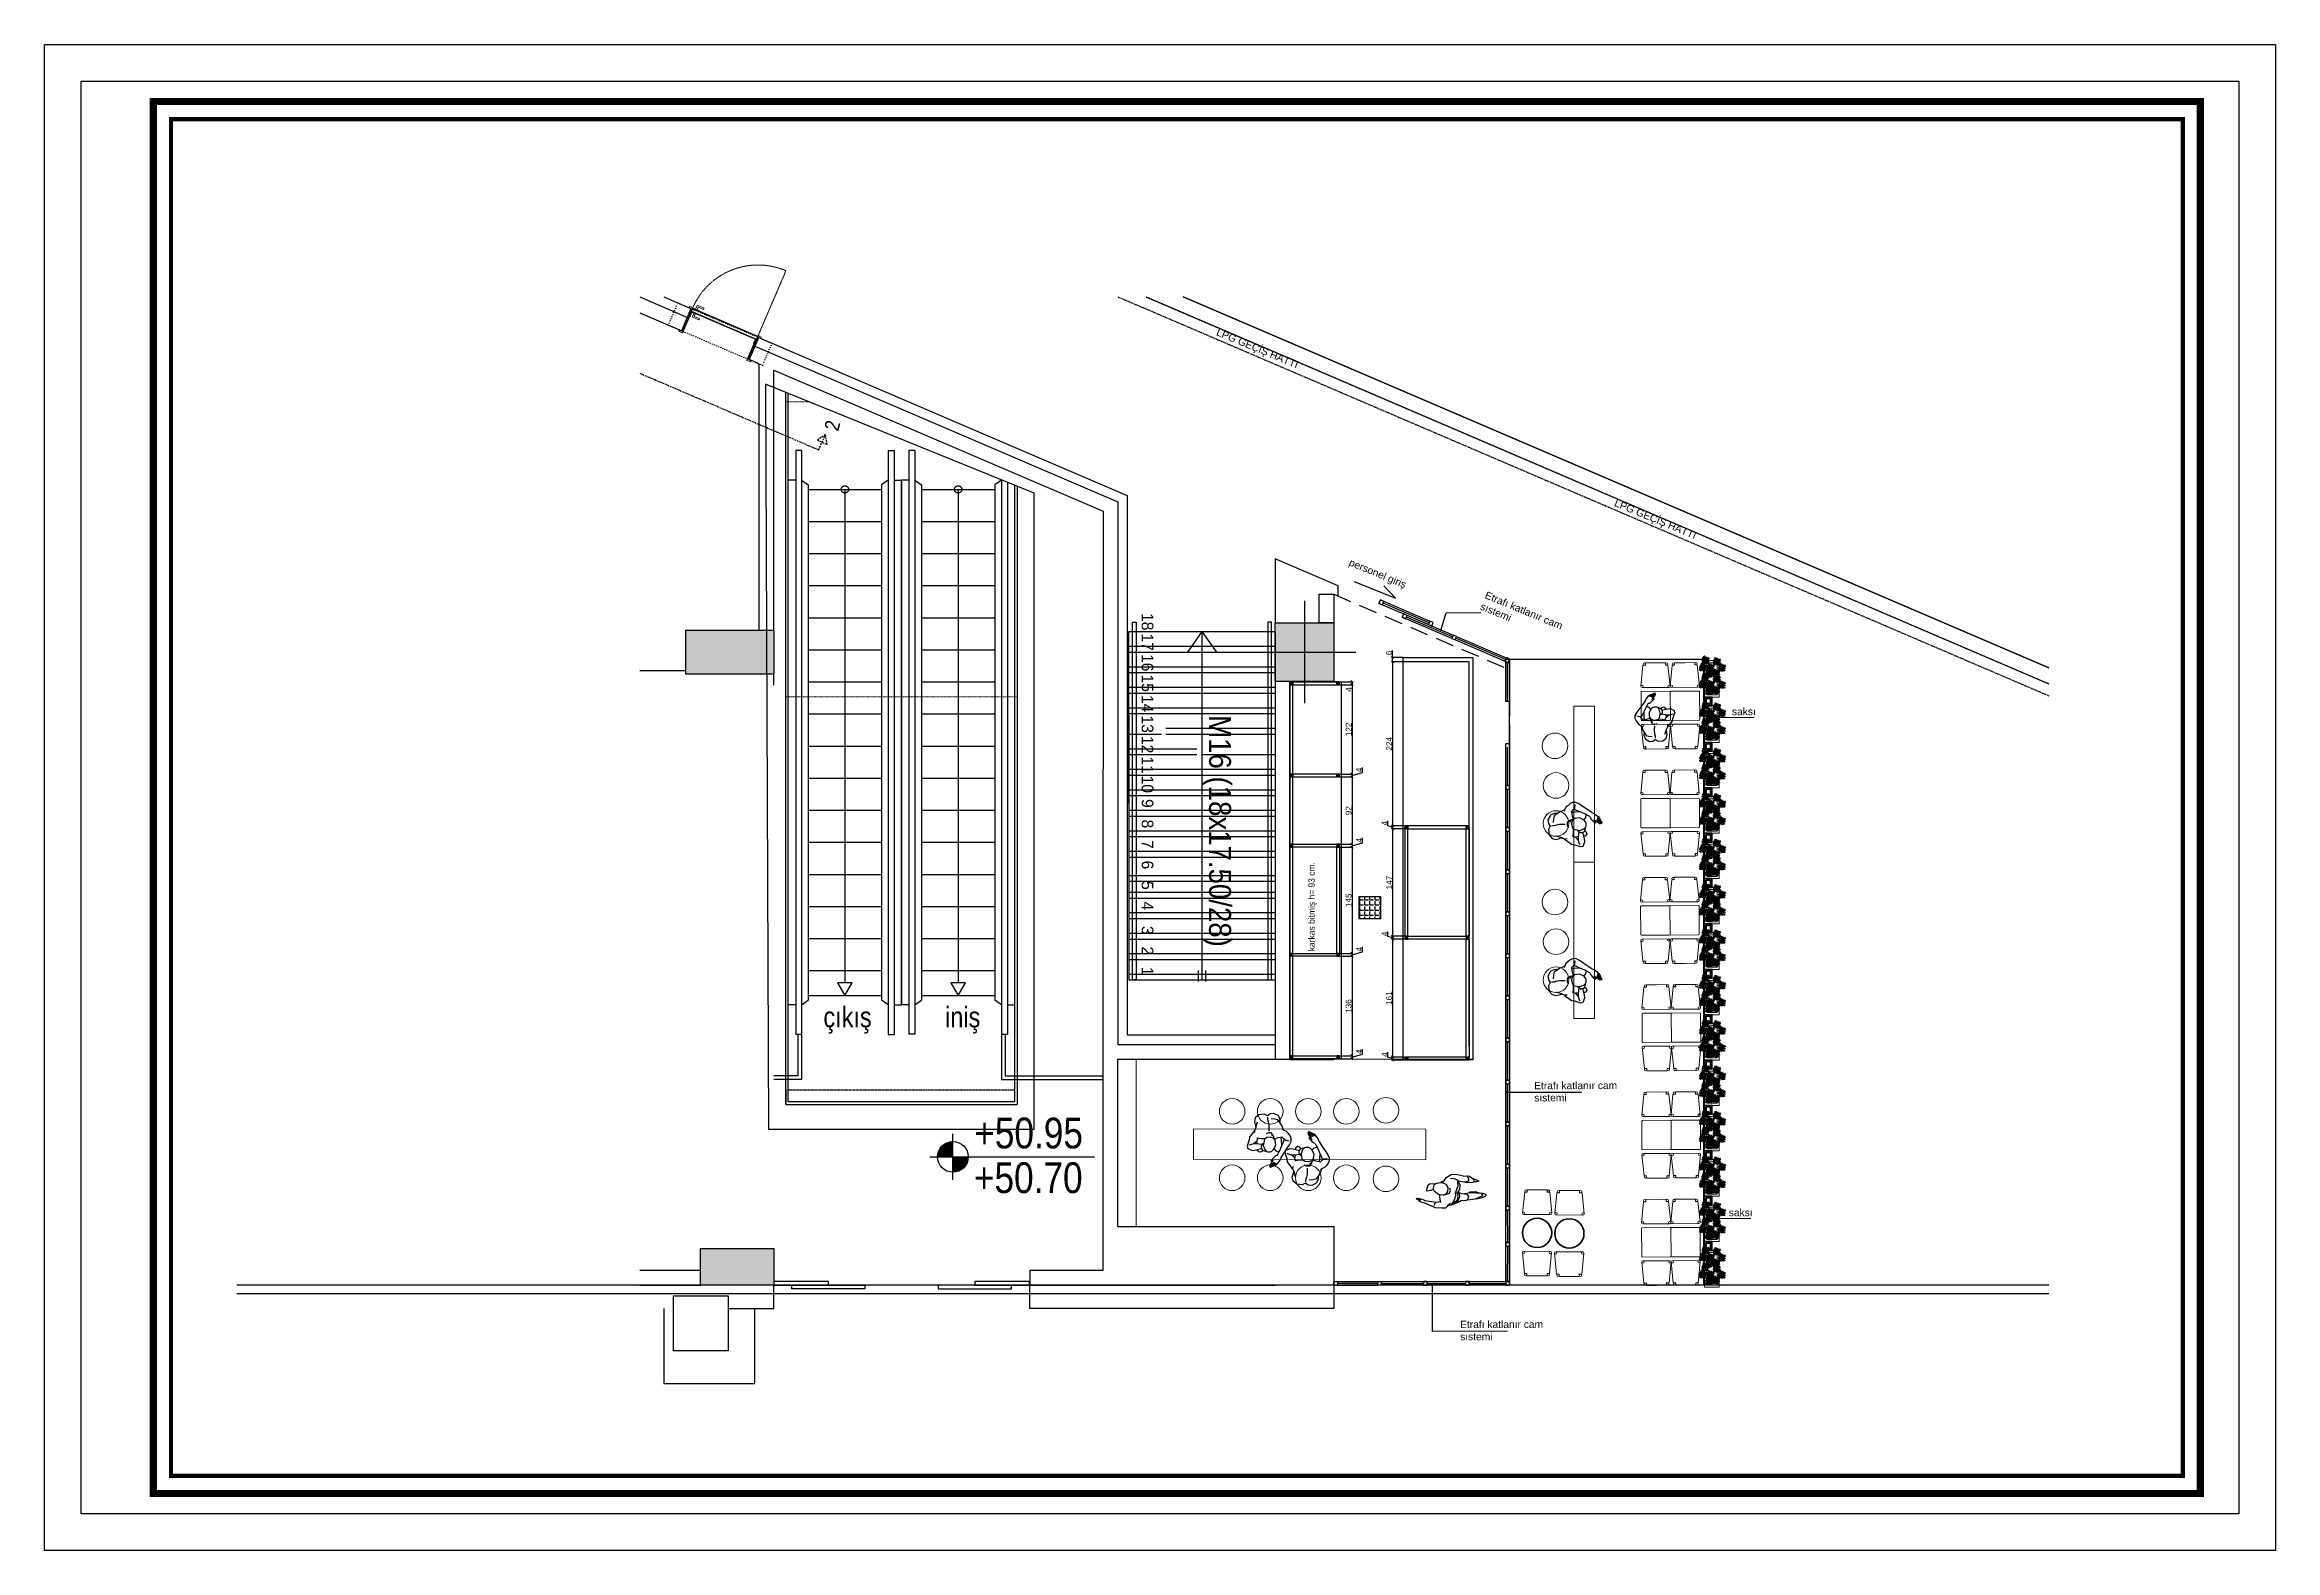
# Model space of a CAD drawing. Header units: millimetres. Extents: x 3465 to 16925, y -924 to 1134.
# Drawn here: x 3465 to 6512, y -924 to 1134 of the extents above; entities that cross this region are included whole.
import ezdxf
from ezdxf.enums import TextEntityAlignment as Align
from ezdxf.xclip import XClip

# ---------------------------------------------------------------- set-up
doc = ezdxf.new("R2010")
doc.units = ezdxf.units.MM
for name, pattern in [('14.022_CEKIRDEKLER_SAFTLAR_+51.00$0$ACAD_ISO10W100', [18, 12, -3, 0, -3]), ('14.022_CEKIRDEKLER_SAFTLAR_+51.00$0$CENTER', [2, 1.25, -0.25, 0.25, -0.25]), ('14.022_CEKIRDEKLER_SAFTLAR_+51.00$0$DASHED', [0.75, 0.5, -0.25]), ('14.022_CEKIRDEKLER_SAFTLAR_+51.00$0$DOT', [6.35, 0, -6.35]), ('14.022_PLAN_+36.80$0$ACAD_ISO07W100', [3, 0, -3]), ('14.022_PLAN_+36.80$0$DUZ', [0]), ('14.022_PLAN_+36.80$0$HIDDEN', [0.375, 0.25, -0.125]), ('14.022_PLAN_+51.00$0$DUZ', [0]), ('14.022_TASIYICI_+51.00$0$DUZ', [0]), ('DASHED2', [0.375, 0.25, -0.125]), ('HIDDEN', [0.38, 0.25, -0.13])]:
    doc.linetypes.add(name, pattern=pattern)
for name, color, linetype in [('14.022_CEKIRDEKLER_SAFTLAR_+51.00$0$YPM_DVR_GB 20cm', 56, 'Continuous'), ('14.022_CEKIRDEKLER_SAFTLAR_+51.00$0$YPM_GRN_5', 251, 'Continuous'), ('14.022_CEKIRDEKLER_SAFTLAR_+51.00$0$YPM_MRD', 224, 'Continuous'), ('14.022_CEKIRDEKLER_SAFTLAR_+51.00$0$YPM_MRD_GRNMYN', 232, '14.022_CEKIRDEKLER_SAFTLAR_+51.00$0$DASHED'), ('14.022_CEKIRDEKLER_SAFTLAR_+51.00$0$YPM_MRD_IZD', 251, 'Continuous'), ('14.022_CEKIRDEKLER_SAFTLAR_+51.00$0$YPM_MRD_KR', 22, 'Continuous'), ('14.022_CEKIRDEKLER_SAFTLAR_+51.00$0$YPM_MRD_SMB', 41, 'Continuous'), ('14.022_CEKIRDEKLER_SAFTLAR_+51.00$0$YPM_MRD_YRYN', 194, 'Continuous'), ('14.022_CEKIRDEKLER_SAFTLAR_+51.00$0$YPM_NTS_POZ_MRD', 41, 'Continuous'), ('14.022_CEKIRDEKLER_SAFTLAR_+51.00$0$YPM_NTS_POZ_MRD_200', 41, 'Continuous'), ('14.022_KOTLAR_+51.00$0$YPM_NTS_SMB_KT_200', 241, 'Continuous'), ('14.022_PLAN_+51.00$0$YPM_DGR_CM', 131, 'Continuous'), ('14.022_PLAN_+51.00$0$YPM_DVK_BAP', 33, 'Continuous'), ('14.022_PLAN_+51.00$0$YPM_DVR_GB 20cm', 56, 'Continuous'), ('14.022_PLAN_+51.00$0$YPM_GRN_1', 103, 'Continuous'), ('14.022_PLAN_+51.00$0$YPM_MRD', 224, 'Continuous'), ('14.022_PLAN_+51.00$0$YPM_MRD_KR', 22, 'Continuous'), ('14.022_TASIYICI_+51.00$0$YPM_STR_BA', 3, '14.022_TASIYICI_+51.00$0$DUZ'), ('14.022_TASIYICI_+51.00$0$YPM_STR_BAT', 252, 'Continuous'), ('14.022_TASIYICI_+51.00$0$YPT-İKSAKESİTNO', 3, 'Continuous'), ('151203_base_aks$0$A-Akslar', 7, 'Continuous'), ('A_Kaplama', 254, 'Continuous'), ('A_LPG_PLAN', 7, 'Continuous'), ('Kıtc-002 Çizgi', 7, 'Continuous'), ('Kıtc-040 Detay', 7, 'Continuous'), ('S2000-002 Çizgi', 7, 'Continuous'), ('tertip - peyzaj', 96, 'Continuous'), ('wall', 255, 'Continuous')]:
    doc.layers.add(name, color=color, linetype=linetype)
for name, color, linetype, lineweight in [('14.022_PLAN_+36.80$0$YPM_DVR_GB 20cm', 56, 'Continuous', 35), ('14.022_PLAN_+36.80$0$YPM_KPI', 42, '14.022_PLAN_+36.80$0$DUZ', 13), ('14.022_PLAN_+36.80$0$YPM_KPI_AKSS', 33, 'Continuous', 18), ('14.022_PLAN_+36.80$0$YPM_KPI_AY', 49, '14.022_PLAN_+36.80$0$DUZ', 0), ('14.022_PLAN_+36.80$0$YPM_KPI_DTY', 253, 'Continuous', 5), ('14.022_PLAN_+36.80$0$YPM_STR_LNTO', 146, '14.022_PLAN_+36.80$0$ACAD_ISO07W100', 9), ('ARK_AHŞAP', 45, 'Continuous', 15), ('ARK_METAL', 252, 'Continuous', 15), ('Auto-Antet', 7, 'Continuous', 13), ('B_TEFRIS', 45, 'Continuous', 18), ('gp_notlar', 6, 'Continuous', 35), ('tefriş', 45, 'Continuous', 18)]:
    doc.layers.add(name, color=color, linetype=linetype, lineweight=lineweight)
doc.layers.add('14.022_TASIYICI_+51.00$0$YPM_STR_CROSS', color=252, linetype='Continuous', plot=False)
doc.layers.add('A_ALAN_NET', color=252, linetype='Continuous', plot=False)
doc.layers.add('A_ALAN_BRUT', color=30, linetype='Continuous', lineweight=9, plot=False)
doc.styles.add('14.022_CEKIRDEKLER_SAFTLAR_+51.00$0$14.022_ÇEKİRDEKLER_ŞAFTLAR$0$YPM KAPI POZ 1-50', font='GOTHIC.TTF', dxfattribs={"height": 13})
doc.styles.add('14.022_CEKIRDEKLER_SAFTLAR_+51.00$0$OLCU IC', font='swissl.ttf', dxfattribs={"width": 0.8})
doc.styles.add('14.022_CEKIRDEKLER_SAFTLAR_+51.00$0$YPM_SMB_100', font='ARIALN.TTF')
doc.styles.add('14.022_KOTLAR_+51.00$0$YPM_SMB_100', font='ARIALN.TTF')
doc.styles.add('A_Genel', font='ARIALN.TTF')
doc.styles.get("Standard").update_dxf_attribs({"font": 'arial.ttf'})
doc.styles.add('TAKSİM', font='GOTHIC.TTF', dxfattribs={"height": 20})
doc.dimstyles.new('OLCU50', dxfattribs={"dimtxt": 8, "dimasz": 3, "dimexe": 1.25, "dimexo": 0.625, "dimtad": 1, "dimdec": 0, "dimtxsty": 'Standard', "dimblk": 'OBLIQUE', "dimcen": 2.5, "dimclrd": 256, "dimclre": 251, "dimclrt": 25, "dimadec": 0, "dimazin": 0, "dimtfac": 1, "dimtdec": 0, "dimtmove": 0, "dimatfit": 3, "dimldrblk": 'OBLIQUE', "dimfxl": 1, "dimarcsym": 0})

msp = doc.modelspace()

# ---------------------------------------------------------------- texts
at = {"style": 'TAKSİM'}
msp.add_text('karkas bitmiş h= 93 cm.', height=8.64, rotation=90, dxfattribs=at).set_placement((5200.139, -44.211), align=Align.CENTER)
at = {"layer": '14.022_CEKIRDEKLER_SAFTLAR_+51.00$0$YPM_NTS_POZ_MRD', "color": 1, "ltscale": 3, "char_height": 28, "attachment_point": 1, "style": '14.022_CEKIRDEKLER_SAFTLAR_+51.00$0$YPM_SMB_100'}
for s, insert in [('çıkış', (4528.971, -180.973)), ('iniş', (4695.19, -181.023))]:
    msp.add_mtext_dynamic_manual_height_columns(s, width=142.73307, gutter_width=140, heights=[0], dxfattribs=dict(at, insert=insert))
at = {"layer": '14.022_TASIYICI_+51.00$0$YPT-İKSAKESİTNO', "linetype": '14.022_CEKIRDEKLER_SAFTLAR_+51.00$0$ACAD_ISO10W100', "ltscale": 0.2, "insert": (4529.815, 609.442), "char_height": 20, "width": 142.45912, "attachment_point": 1, "rotation": 75.693639, "style": 'A_Genel'}
msp.add_mtext('2', dxfattribs=at)
at = {"layer": 'A_LPG_PLAN', "char_height": 10, "attachment_point": 1}
for s, insert, rotation in [('LPG GEÇİŞ HATTI', (5068.552, 746.14, 0), 337.510184), ('LPG GEÇİŞ HATTI', (5612.3, 512.818, 0), 337.510184), ('personel giriş', (5249.722, 431.753), 337.510184), ('Etrafı katlanır cam sıstemi', (5435.424, 386.852), 337.510184), ('saksı', (5770.08, 227.408), 0.128068), ('Etrafı katlanır cam sıstemi', (5499.92, -283.656), 0.128068), ('saksı', (5765.726, -457.125), 0.128068), ('Etrafı katlanır cam sıstemi', (5398.723, -609.937), 0.128068)]:
    msp.add_mtext_dynamic_manual_height_columns(s, width=141.96713, gutter_width=3080.043, heights=[0], dxfattribs=dict(at, insert=insert, rotation=rotation))

# ---------------------------------------------------------------- blocks, each defined once
blk = doc.blocks.new('14.022_TASIYICI_+51.00$0$AWG-kolon-80x80')
at = {"layer": '14.022_TASIYICI_+51.00$0$YPM_STR_BAT'}
blk.add_hatch(color=256, dxfattribs=at).paths.add_polyline_path([(-40, 40), (40, 40), (40, -40), (-40, -40)])
at = {"layer": '14.022_TASIYICI_+51.00$0$YPM_STR_BA'}
blk.add_lwpolyline([(-40, 40), (40, 40), (40, -40), (-40, -40)], close=True, dxfattribs=at)
at = {"layer": '14.022_TASIYICI_+51.00$0$YPM_STR_CROSS'}
for points in [[(0, 70), (0, -70)], [(-70, 0), (70, 0)]]:
    blk.add_lwpolyline(points, dxfattribs=at)
blk = doc.blocks.new('14.022_CEKIRDEKLER_SAFTLAR_+51.00$0$M16_51.00 KOTU')
at = {"layer": '14.022_CEKIRDEKLER_SAFTLAR_+51.00$0$YPM_MRD'}
for p, q in [((-275, 669.7), (-275, 308)), ((-275, 308), (-75, 308))]:
    blk.add_line(p, q, dxfattribs=at)
for points in [[(-275, 549.7), (-275, 784), (-75, 784), (-75, 431.3)], [(-75, 784), (-75, 308)], [(-275, 756), (-75, 756)], [(-275, 728), (-75, 728)], [(-275, 700), (-75, 700)], [(-275, 672), (-75, 672)], [(-275, 644), (-230.5, 644)], [(-224.5, 644), (-75, 644)], [(-275, 616), (-182, 616)], [(-176, 616), (-75, 616)], [(-275, 588), (-75, 588)], [(-275, 560), (-75, 560)], [(-275, 532), (-75, 532)], [(-275, 504), (-75, 504)], [(-275, 476), (-75, 476)], [(-275, 442.8), (-75, 442.8)], [(-275, 420), (-75, 420)], [(-275, 392), (-75, 392)], [(-275, 364), (-75, 364)], [(-275, 336), (-75, 336)]]:
    blk.add_lwpolyline(points, dxfattribs=at)
at = {"layer": '14.022_CEKIRDEKLER_SAFTLAR_+51.00$0$YPM_MRD_GRNMYN'}
blk.add_line((-275, 316), (-75, 316), dxfattribs=at)
for points in [[(-275, 764), (-75, 764)], [(-275, 736), (-75, 736)], [(-275, 708), (-75, 708)], [(-275, 680), (-75, 680)], [(-224.5, 652), (-75, 652)], [(-275, 624), (-182, 624)], [(-275, 596), (-75, 596)], [(-275, 568), (-75, 568)], [(-275, 540), (-75, 540)], [(-275, 512), (-75, 512)], [(-275, 484), (-75, 484)], [(-275, 450.8), (-75, 450.8)], [(-275, 428), (-75, 428)], [(-275, 400), (-75, 400)], [(-275, 372), (-75, 372)], [(-275, 344), (-75, 344)]]:
    blk.add_lwpolyline(points, dxfattribs=at)
at = {"layer": '14.022_CEKIRDEKLER_SAFTLAR_+51.00$0$YPM_MRD_IZD', "linetype": '14.022_CEKIRDEKLER_SAFTLAR_+51.00$0$DOT', "ltscale": 0.05}
for points in [[(-275, 784), (-75, 784)], [(-80, 442.9), (-80, 557.1)]]:
    blk.add_lwpolyline(points, dxfattribs=at)
at = {"layer": '14.022_CEKIRDEKLER_SAFTLAR_+51.00$0$YPM_MRD_KR'}
for points in [[(-270, 552.6), (-270, 797), (-265, 797), (-265, 549.7)], [(-80, 557.1), (-80, 797), (-85, 797), (-85, 445.8)], [(-265, 663.9), (-265, 308), (-270, 308), (-270, 666.8)], [(-85, 560), (-85, 308), (-80, 308), (-80, 557.1)]]:
    blk.add_lwpolyline(points, dxfattribs=at)
at = {"layer": '14.022_CEKIRDEKLER_SAFTLAR_+51.00$0$YPM_MRD_SMB'}
for p, q in [((-179.9, 305.9, 0), (-179.9, 320.9, 0)), ((-169.9, 305.9, 0), (-169.9, 320.9, 0))]:
    blk.add_line(p, q, dxfattribs=at)
at = {"layer": '14.022_CEKIRDEKLER_SAFTLAR_+51.00$0$YPM_NTS_POZ_MRD'}
for points in [[(-175, 784), (-195, 756)], [(-175, 784), (-175, 497.7)], [(-175, 784), (-155, 756)], [(-175, 612), (-175, 308)]]:
    blk.add_lwpolyline(points, dxfattribs=at)
at = {"layer": '14.022_CEKIRDEKLER_SAFTLAR_+51.00$0$YPM_NTS_POZ_MRD_200', "style": '14.022_CEKIRDEKLER_SAFTLAR_+51.00$0$14.022_ÇEKİRDEKLER_ŞAFTLAR$0$YPM KAPI POZ 1-50'}
for s, p in [('18', (-257.4, 809.4)), ('17', (-257.4, 781.4)), ('16', (-257.4, 753.4)), ('15', (-257.4, 725.4)), ('14', (-257.4, 697.4)), ('13', (-257.4, 669.4)), ('12', (-257.4, 641.4)), ('11', (-257.4, 613.4)), ('10', (-257.4, 587.3)), ('9', (-257.4, 555.2)), ('8', (-257.4, 527.2)), ('7', (-257.4, 499.2)), ('6', (-257.4, 471.2)), ('5', (-257.4, 443.2)), ('4', (-257.4, 415.2)), ('3', (-257.4, 381.8)), ('2', (-257.4, 353.8)), ('1', (-257.4, 325.8))]:
    blk.add_text(s, height=16, rotation=270, dxfattribs=at).set_placement(p)
at = {"layer": '14.022_CEKIRDEKLER_SAFTLAR_+51.00$0$YPM_NTS_POZ_MRD_200', "style": '14.022_CEKIRDEKLER_SAFTLAR_+51.00$0$OLCU IC', "width": 0.9}
blk.add_text('M16 (18x17.50/28)', height=30, rotation=270, dxfattribs=at).set_placement((-165.3, 353.3), align=Align.RIGHT)
blk = doc.blocks.new('14.022_CEKIRDEKLER_SAFTLAR_+51.00$0$A$C369F2733')
at = {"layer": '14.022_CEKIRDEKLER_SAFTLAR_+51.00$0$YPM_GRN_5'}
for p, q in [((0, 0), (315.8, 0)), ((0, -485.7), (0, 0)), ((312.6, -3.9), (3.2, -3.9)), ((315.8, 0), (315.8, -485.7)), ((0, -980.4), (0, -485.7)), ((3.2, -976.5), (3.2, -485.7)), ((312.6, -976.5), (312.6, -485.7)), ((315.8, -485.7), (315.8, -980.4)), ((0, -960.3), (0, -980.4)), ((0, -980.4), (315.8, -980.4)), ((312.6, -976.5), (3.2, -976.5))]:
    blk.add_line(p, q, dxfattribs=at)
at = {"layer": '14.022_CEKIRDEKLER_SAFTLAR_+51.00$0$YPM_GRN_5', "ltscale": 5}
for p, q in [((3.2, -485.7), (3.2, -3.9)), ((312.6, -485.7), (312.6, -3.9)), ((312.6, -960.4), (312.6, -485.7))]:
    blk.add_line(p, q, dxfattribs=at)
at = {"layer": '14.022_CEKIRDEKLER_SAFTLAR_+51.00$0$YPM_GRN_5', "linetype": '14.022_CEKIRDEKLER_SAFTLAR_+51.00$0$CENTER'}
blk.add_line((312.6, -960.4), (3.2, -960.4), dxfattribs=at)
at = {"layer": '14.022_CEKIRDEKLER_SAFTLAR_+51.00$0$YPM_MRD_KR'}
for p, q in [((21.3, -86.8), (13.3, -86.8)), ((13.3, -86.8), (13.3, -485.7)), ((21.3, -86.8), (21.3, -485.7)), ((139.8, -86.8), (147.8, -86.8)), ((139.8, -86.8), (139.8, -485.7)), ((147.8, -86.8), (147.8, -485.7)), ((176, -86.8), (168, -86.8)), ((168, -86.8), (168, -485.7)), ((176, -86.8), (176, -485.7)), ((294.5, -86.8), (302.5, -86.8)), ((294.5, -86.8), (294.5, -485.7)), ((302.5, -86.8), (302.5, -485.7)), ((13.3, -485.7), (13.3, -884.5)), ((21.3, -485.7), (21.3, -884.5)), ((139.8, -485.7), (139.8, -884.5)), ((147.8, -485.7), (147.8, -884.5)), ((168, -485.7), (168, -884.3)), ((176, -485.7), (176, -884.3)), ((294.5, -485.7), (294.5, -884.3)), ((302.5, -485.7), (302.5, -884.3)), ((21.3, -884.5), (13.3, -884.5)), ((139.8, -884.5), (147.8, -884.5)), ((176, -884.3), (168, -884.3)), ((294.5, -884.3), (302.5, -884.3))]:
    blk.add_line(p, q, dxfattribs=at)
at = {"layer": '14.022_CEKIRDEKLER_SAFTLAR_+51.00$0$YPM_MRD_SMB'}
for points in [[(80.5, -139.8), (80.5, -814.1)], [(235.2, -139.8), (235.2, -814.1)], [(70.5, -814.1), (80.5, -831.4), (90.5, -814.1), (70.5, -814.1)], [(225.2, -814.1), (235.2, -831.4), (245.2, -814.1), (225.2, -814.1)]]:
    blk.add_lwpolyline(points, dxfattribs=at)
for centre in [(80.5, -139.8), (235.2, -139.8)]:
    blk.add_circle(centre, 5, dxfattribs=at)
at = {"layer": '14.022_CEKIRDEKLER_SAFTLAR_+51.00$0$YPM_MRD_YRYN'}
for p, q in [((13.3, -127.2), (3.2, -127.2)), ((3.2, -485.7), (3.2, -127.2)), ((21.3, -127.2), (30.5, -133.6)), ((30.5, -133.6), (30.5, -485.7)), ((30.5, -139.8), (130.5, -139.8)), ((130.5, -133.6), (130.5, -485.7)), ((130.5, -133.6), (130.5, -485.7)), ((139.8, -127.2), (130.5, -133.6)), ((147.8, -127.2), (157.9, -127.2)), ((168, -127.2), (157.9, -127.2)), ((157.9, -127.2), (157.9, -485.7)), ((157.9, -485.7), (157.9, -127.2)), ((157.9, -485.7), (157.9, -127.2)), ((176, -127.2), (185.2, -133.6)), ((185.2, -133.6), (185.2, -485.7)), ((185.2, -139.8), (285.2, -139.8)), ((294.5, -127.2), (285.2, -133.6)), ((285.2, -133.6), (285.2, -485.7)), ((285.2, -133.6), (285.2, -485.7)), ((302.5, -127.2), (312.6, -127.2)), ((312.6, -485.7), (312.6, -127.2)), ((30.5, -183.6), (130.5, -183.6)), ((185.2, -183.6), (285.2, -183.6)), ((30.5, -227.4), (130.5, -227.4)), ((185.2, -227.4), (285.2, -227.4)), ((30.5, -271.3), (130.5, -271.3)), ((185.2, -271.3), (285.2, -271.3)), ((30.5, -315.1), (130.5, -315.1)), ((185.2, -315.1), (285.2, -315.1)), ((30.5, -359), (130.5, -359)), ((185.2, -359), (285.2, -359)), ((30.5, -402.8), (130.5, -402.8)), ((185.2, -402.8), (285.2, -402.8)), ((30.5, -446.6), (130.5, -446.6)), ((185.2, -446.6), (285.2, -446.6)), ((30.5, -485.7), (30.5, -837.6)), ((130.5, -485.7), (130.5, -837.6)), ((130.5, -485.7), (130.5, -837.6)), ((157.9, -844), (157.9, -485.7)), ((157.9, -844), (157.9, -485.7)), ((157.9, -485.7), (157.9, -844)), ((185.2, -485.7), (185.2, -837.6)), ((285.2, -485.7), (285.2, -837.6)), ((285.2, -485.7), (285.2, -837.6)), ((30.5, -490.5), (130.5, -490.5)), ((185.2, -490.5), (285.2, -490.5)), ((30.5, -534.3), (130.5, -534.3)), ((185.2, -534.3), (285.2, -534.3)), ((30.5, -578.2), (130.5, -578.2)), ((185.2, -578.2), (285.2, -578.2)), ((30.5, -622), (130.5, -622)), ((185.2, -622), (285.2, -622)), ((30.5, -665.8), (130.5, -665.8)), ((185.2, -665.8), (285.2, -665.8)), ((30.5, -709.7), (130.5, -709.7)), ((185.2, -709.7), (285.2, -709.7)), ((30.5, -753.5), (130.5, -753.5)), ((185.2, -753.5), (285.2, -753.5)), ((30.5, -797.3), (130.5, -797.3)), ((185.2, -797.3), (285.2, -797.3)), ((13.3, -844), (3.2, -844)), ((21.3, -844), (30.5, -837.6)), ((30.5, -831.4), (130.5, -831.4)), ((139.8, -844), (130.5, -837.6)), ((147.8, -844), (157.9, -844)), ((168, -844), (157.9, -844)), ((176, -844), (185.2, -837.6)), ((185.2, -831.4), (285.2, -831.4)), ((294.5, -844), (285.2, -837.6)), ((302.5, -844), (312.6, -844))]:
    blk.add_line(p, q, dxfattribs=at)
at = {"layer": '14.022_CEKIRDEKLER_SAFTLAR_+51.00$0$YPM_MRD_YRYN', "ltscale": 5}
blk.add_line((3.2, -844), (3.2, -485.7), dxfattribs=at)
at = {"layer": '14.022_CEKIRDEKLER_SAFTLAR_+51.00$0$YPM_MRD_YRYN', "linetype": '14.022_CEKIRDEKLER_SAFTLAR_+51.00$0$DASHED', "lineweight": 0, "ltscale": 0.1}
blk.add_lwpolyline([(315.8, -20.1), (315.8, -423), (0, -423), (0, -20.1)], close=True, dxfattribs=at)
blk = doc.blocks.new('14.022_KOTLAR_+51.00$0$KOT')
at = {"ltscale": 5}
for points in [[(0, 0), (0, 10, 0.414214), (-10, 0)], [(0, 0), (0, -10, 0.414214), (10, 0)]]:
    blk.add_hatch(color=256, dxfattribs=at).paths.add_polyline_path(points)
for p, q in [((0, -15), (0, 15)), ((-15, 0), (92.1, 0))]:
    blk.add_line(p, q)
blk.add_circle((0, 0), 10)
blk = doc.blocks.new('*U5')
blk.add_wipeout([(0, 0), (0, -33), (100, -33), (100, 0)]).dxf.layer = '14.022_PLAN_+36.80$0$YPM_STR_LNTO'
at = {"layer": '14.022_PLAN_+36.80$0$YPM_DVR_GB 20cm'}
for points in [[(0, 0), (0, -33)], [(100, 0), (100, -33)]]:
    blk.add_lwpolyline(points, dxfattribs=at)
at = {"layer": '14.022_PLAN_+36.80$0$YPM_KPI'}
for p, q in [((1.5, 1.5), (1.5, -3.9)), ((1.7, 1.5), (1.7, -3.9)), ((1.7, 1.4), (98.3, 1.4)), ((1.7, 0.7), (98.3, 0.7)), ((98.3, 1.5), (98.3, -3.9)), ((98.6, 1.5), (98.6, -3.9)), ((98.3, -3.9), (1.5, -3.9)), ((1.7, -3.2), (98.3, -3.2)), ((98.3, -3.9), (1.7, -3.9)), ((98.6, -3.9), (97.7, -3.9))]:
    blk.add_line(p, q, dxfattribs=at)
for points in [[(2.4, -4.4, -0.432387), (2.7, -4.4), (2.7, -10.3, -1.401336), (2.6, -10.3), (2.6, -8.6), (2.4, -8.6), (2.4, -10.3, 1.111699), (2.9, -10.3), (2.9, -4.4, 0.734167), (2.2, -4.4), (2.2, -5.3), (1.4, -5.3), (1.4, 1.5, 0.414214), (0.9, 2), (-3, 2, 0.414214), (-3.5, 1.5), (-3.5, 0.5, 0.414214), (-3, 0), (-2.5, 0), (-2.5, 0.2), (-3, 0.2, -0.414214), (-3.3, 0.5), (-3.3, 1.5, -0.414214), (-3, 1.8), (0.9, 1.8, -0.414214), (1.2, 1.5), (1.2, -5.5), (2.4, -5.5), (2.4, -4.4)], [(97.6, -4.4, 0.432387), (97.2, -4.4), (97.2, -10.3, 1.401336), (97.4, -10.3), (97.4, -8.6), (97.6, -8.6), (97.6, -10.3, -1.111699), (97, -10.3), (97, -4.4, -0.734167), (97.8, -4.4), (97.8, -5.3), (98.6, -5.3), (98.6, 1.5, -0.414214), (99.1, 2), (102.9, 2, -0.414214), (103.4, 1.5), (103.4, 0.5, -0.414214), (102.9, 0), (102.4, 0), (102.4, 0.2), (102.9, 0.2, 0.414214), (103.2, 0.5), (103.2, 1.5, 0.414214), (102.9, 1.8), (99.1, 1.8, 0.414214), (98.8, 1.5), (98.8, -5.5), (97.6, -5.5), (97.6, -4.4)]]:
    blk.add_lwpolyline(points, format="xyb", dxfattribs=at)
for points in [[(89.3, 1.5), (1.5, 1.5)], [(98.6, 1.5), (88.4, 1.5)]]:
    blk.add_lwpolyline(points, dxfattribs=at)
for points in [[(88.4, 1.6), (97.7, 1.6), (97.7, 1.5), (88.4, 1.5)], [(2, -7.1), (1.2, -7.1), (1.2, -9.7), (2.2, -10.8), (2.2, -32.5), (2, -32.5), (2, -10.8), (1, -9.7), (1, -6.9), (2, -6.9)], [(88.4, -4), (97.7, -4), (97.7, -3.9), (88.4, -3.9)], [(98, -7.1), (98.8, -7.1), (98.8, -9.7), (97.8, -10.8), (97.8, -32.9), (98, -32.9), (98, -10.8), (99, -9.7), (99, -6.9), (98, -6.9)]]:
    blk.add_lwpolyline(points, close=True, dxfattribs=at)
for points in [[(2.4, -6.9), (2.4, -34.5, -0.414214), (1.9, -35), (-3, -35, -0.414214), (-3.5, -34.5), (-3.5, -33.5, -0.414214), (-3, -33), (-2.5, -33), (-2.5, -33.2), (-3, -33.2, 0.414214), (-3.3, -33.5), (-3.3, -34.5, 0.414214), (-3, -34.8), (1.9, -34.8, 0.414214), (2.2, -34.5), (2.2, -6.9)], [(97.6, -6.6), (97.6, -34.5, 0.414214), (98.1, -35), (102.9, -35, 0.414214), (103.4, -34.5), (103.4, -33.5, 0.414214), (102.9, -33), (102.4, -33), (102.4, -33.2), (102.9, -33.2, -0.414214), (103.2, -33.5), (103.2, -34.5, -0.414214), (102.9, -34.8), (98.1, -34.8, -0.414214), (97.8, -34.5), (97.8, -6.6)]]:
    blk.add_lwpolyline(points, format="xyb", close=True, dxfattribs=at)
at = {"layer": '14.022_PLAN_+36.80$0$YPM_KPI_AKSS'}
for p, q in [((0.4, 2.6), (0.4, 2)), ((0.8, 2.6), (0.4, 2.6))]:
    blk.add_line(p, q, dxfattribs=at)
for points in [[(92.1, 1.6), (92.1, 5.1, 0.414214), (91.6, 5.6), (84.6, 5.6, -0.414214), (84.1, 6.1), (84.1, 7.1, -0.410092), (84.6, 7.6), (93.6, 7.6, -0.414214), (94.1, 7.1), (94.1, 1.6)], [(92.1, -4), (92.1, -7.5, -0.414214), (91.6, -8), (84.6, -8, 0.414214), (84.1, -8.5), (84.1, -9.5, 0.410092), (84.6, -10), (93.6, -10, 0.414214), (94.1, -9.5), (94.1, -4)]]:
    blk.add_lwpolyline(points, format="xyb", dxfattribs=at)
blk.add_circle((1.3, 2.6), 0.5, dxfattribs=at)
at = {"layer": '14.022_PLAN_+36.80$0$YPM_KPI_AY', "linetype": '14.022_PLAN_+36.80$0$HIDDEN', "ltscale": 2}
blk.add_lwpolyline([(1.5, 1.5), (1.5, 98.6)], dxfattribs=at)
blk.add_arc((1.4, 1.5), 97.1, 1.201, 89.9913, dxfattribs=at)
at = {"layer": '14.022_PLAN_+36.80$0$YPM_KPI_DTY'}
for p, q in [((1.6, -5.5), (1.6, -8.8)), ((1.7, -9), (1.6, -8.8)), ((1.7, -9), (1.8, -8.8)), ((1.8, -5.5), (1.8, -8.8)), ((98.2, -5.5), (98.2, -8.8)), ((98.3, -9), (98.2, -8.8)), ((98.3, -9), (98.4, -8.8)), ((98.4, -5.5), (98.4, -8.8))]:
    blk.add_line(p, q, dxfattribs=at)
for points in [[(2.1, -4.3, -0.336971), (2.4, -4.1), (2.6, -4), (2.1, -4), (1.5, -4), (1.5, -5.2), (2.1, -5.2)], [(2, -4.3, 0.345658), (1.5, -4.4), (1.5, -4.1), (2.1, -4.1, 0.09687), (2, -4.3), (2, -4.3)], [(2, -5.1), (1.5, -5.1), (1.5, -4.7, -0.696437), (2, -4.5)], [(97.9, -4.3, 0.336971), (97.6, -4.1), (97.4, -4), (97.9, -4), (98.5, -4), (98.5, -5.2), (97.9, -5.2)], [(98, -4.3, -0.345658), (98.5, -4.4), (98.5, -4.1), (97.9, -4.1, -0.09687), (98, -4.3), (98, -4.3)], [(98, -5.1), (98.4, -5.1), (98.4, -4.7, 0.637223), (98, -4.5)]]:
    blk.add_lwpolyline(points, format="xyb", close=True, dxfattribs=at)
at = {"layer": '14.022_PLAN_+36.80$0$YPM_STR_LNTO'}
blk.add_lwpolyline([(120, 0), (-20, 0), (-20, -33), (120, -33)], close=True, dxfattribs=at)
blk = doc.blocks.new('vvfgh')
for p, q in [((220066.7, -32453.4), (220067.5, -32451.7)), ((220066.7, -32454.8), (220066.7, -32453.4)), ((220067.5, -32451.7), (220069.4, -32450.9)), ((220069.4, -32450.9), (220073.8, -32449.9)), ((220071.7, -32452.8), (220070.1, -32453.2)), ((220070.1, -32453.2), (220072.2, -32456.1)), ((220074.9, -32451.5), (220071.7, -32452.8)), ((220073.8, -32449.9), (220077.8, -32449)), ((220081, -32449.2), (220074.9, -32451.5)), ((220077.8, -32449), (220080.5, -32449.1)), ((220092.1, -32448.6), (220081, -32449.2)), ((220090.2, -32453), (220092.1, -32448.6)), ((220092.2, -32456.3), (220090.2, -32453)), ((220092.1, -32448.6), (220095.4, -32447.8)), ((220095.4, -32447.8), (220100.5, -32448.5)), ((220100.9, -32448.2), (220100.1, -32448.9)), ((220103.1, -32447.3), (220100.9, -32448.2)), ((220102.5, -32458.8), (220102.8, -32453.5)), ((220102.8, -32453.5), (220105.6, -32446.9)), ((220108.9, -32444.8), (220103.1, -32447.3)), ((220105.7, -32449.5), (220104.3, -32455)), ((220105.6, -32446.9), (220114.2, -32443.4)), ((220107.9, -32447.4), (220105.7, -32449.5)), ((220110.2, -32448.4), (220107.4, -32455.7)), ((220110.1, -32445.2), (220107.9, -32447.4)), ((220114.2, -32443.4), (220108.9, -32444.8)), ((220114.2, -32443.4), (220110.1, -32445.2)), ((220114.2, -32443.4), (220110.2, -32448.4)), ((220119.3, -32442.7), (220114.2, -32443.4)), ((220115.5, -32445.5), (220119.1, -32442.7)), ((220119.1, -32442.7), (220120.4, -32441.3)), ((220120.4, -32441.3), (220122.6, -32439.6)), ((220122.6, -32439.6), (220128.3, -32439.7)), ((220128.3, -32439.7), (220136.3, -32440.8)), ((220128.4, -32447.7), (220129.3, -32454.5)), ((220134.9, -32448.5), (220128.4, -32449)), ((220129.3, -32454.5), (220129.2, -32458.2)), ((220137, -32446.6), (220134.9, -32448.5)), ((220150.5, -32451.9), (220134.9, -32448.5)), ((220136.3, -32440.8), (220150.4, -32448)), ((220137.6, -32444.1), (220137, -32446.6)), ((220150.4, -32448), (220152.5, -32448.6)), ((220151.7, -32452.7), (220150.5, -32451.9)), ((220153.5, -32453.7), (220151.7, -32452.7)), ((220152.5, -32448.6), (220157.1, -32450.7)), ((220155.5, -32454.6), (220153.5, -32453.7)), ((220155.5, -32452.2), (220158.1, -32454.2)), ((220157.1, -32455), (220155.5, -32454.6)), ((220157.1, -32450.7), (220157.9, -32452.1)), ((220159.6, -32454.5), (220157.6, -32453.9)), ((220157.9, -32452.1), (220160.6, -32453.7)), ((220158.1, -32454.2), (220159.6, -32454.9)), ((220161.3, -32455.9), (220159.6, -32454.5)), ((220160.6, -32453.7), (220161.7, -32455.5)), ((220070.5, -32456.5), (220066.7, -32454.8)), ((220073.1, -32456.8), (220070.5, -32456.5)), ((220072.2, -32456.1), (220079.5, -32456.9)), ((220076.9, -32457.6), (220073.1, -32456.8)), ((220075.1, -32472.8), (220075.8, -32472.6)), ((220075.2, -32473.5), (220075.1, -32472.8)), ((220076.8, -32474.4), (220075.2, -32473.5)), ((220075.8, -32472.6), (220077.7, -32472.9)), ((220078.8, -32475.7), (220076.8, -32474.4)), ((220080.9, -32459.3), (220076.9, -32457.6)), ((220077.7, -32472.9), (220078, -32472.4)), ((220078, -32472.4), (220081.4, -32472.7)), ((220079.9, -32476.2), (220078.8, -32475.7)), ((220079.5, -32456.9), (220087.9, -32458.2)), ((220082.8, -32477.3), (220079.9, -32476.2)), ((220081.3, -32473.4), (220080.6, -32474.6)), ((220080.6, -32474.6), (220083.9, -32477.8)), ((220083.8, -32458.9), (220080.9, -32459.3)), ((220082.4, -32472.2), (220081.3, -32473.4)), ((220081.4, -32472.7), (220082.4, -32472.2)), ((220085.2, -32472), (220082.4, -32472.2)), ((220086.2, -32459.2), (220083.8, -32458.9)), ((220083.9, -32477.8), (220087.3, -32480.2)), ((220093.8, -32472.9), (220085.2, -32472)), ((220088.1, -32459.5), (220086.2, -32459.2)), ((220087.3, -32480.2), (220089.4, -32480.9)), ((220087.9, -32458.2), (220092.1, -32457.4)), ((220088.2, -32458.3), (220088.1, -32459.5)), ((220088.5, -32477.7), (220089.1, -32473.9)), ((220090.4, -32480.8), (220088.5, -32477.7)), ((220089.1, -32473.9), (220093.8, -32472.9)), ((220089.4, -32480.9), (220090.4, -32480.8)), ((220095.7, -32482), (220090.4, -32480.8)), ((220092.1, -32457.4), (220095.6, -32457.1)), ((220095.6, -32457.1), (220092.2, -32456.3)), ((220093.8, -32472.9), (220097.6, -32473.7)), ((220098.9, -32457.7), (220095.6, -32457.1)), ((220100.9, -32483.5), (220095.7, -32482)), ((220097.6, -32473.7), (220102.5, -32474.9)), ((220100.7, -32458.3), (220098.9, -32457.7)), ((220101.3, -32463.3), (220100.5, -32469.4)), ((220100.5, -32469.4), (220102.5, -32474.9)), ((220100.7, -32458.3), (220102.5, -32458.8)), ((220106.5, -32485), (220100.9, -32483.5)), ((220103.8, -32460.8), (220101.3, -32463.3)), ((220102.5, -32458.8), (220103.8, -32460.8)), ((220102.5, -32474.9), (220104.7, -32477)), ((220103.3, -32473.9), (220103.2, -32475.2)), ((220105.3, -32464.3), (220103.3, -32468.7)), ((220103.3, -32468.7), (220103.3, -32473.9)), ((220104.8, -32456.9), (220103.8, -32460.8)), ((220104.3, -32455), (220104.8, -32456.9)), ((220104.7, -32477), (220108.1, -32478.6)), ((220107.7, -32459.4), (220105, -32459.3)), ((220107.7, -32459.4), (220105.3, -32464.3)), ((220112, -32484.6), (220106.5, -32485)), ((220107.4, -32455.7), (220107.7, -32459.4)), ((220108.1, -32478.6), (220113.1, -32479.4)), ((220119, -32481), (220112, -32484.6)), ((220115.7, -32459.4), (220114.3, -32463.1)), ((220114.3, -32463.1), (220114.9, -32466.3)), ((220119.9, -32458.5), (220115.7, -32459.4)), ((220117.7, -32467.3), (220118.5, -32462)), ((220120.1, -32472.1), (220117.7, -32467.3)), ((220118.5, -32462), (220121.2, -32458.5)), ((220122, -32476.6), (220119, -32481)), ((220124.7, -32457.5), (220119.9, -32458.5)), ((220124, -32474.1), (220120.1, -32472.1)), ((220121.2, -32458.5), (220124.7, -32457.5)), ((220124.5, -32474.2), (220122, -32476.6)), ((220124.6, -32476.1), (220122, -32476.6)), ((220126.5, -32474.9), (220124, -32474.1)), ((220127.3, -32474.8), (220124.6, -32476.1)), ((220124.7, -32457.5), (220129.2, -32458.2)), ((220132.2, -32474.5), (220126.5, -32474.9)), ((220129.2, -32458.2), (220131, -32458.7)), ((220129.2, -32458.2), (220131, -32458.7)), ((220131, -32458.7), (220136, -32463.3)), ((220133.9, -32473.7), (220132.2, -32474.5)), ((220133.9, -32473.7), (220134.8, -32473.3)), ((220133.9, -32473.7), (220142.3, -32473.4)), ((220134.8, -32473.3), (220136.3, -32471.9)), ((220136, -32463.3), (220137.3, -32466.2)), ((220136.3, -32471.9), (220137.3, -32470)), ((220140.4, -32465.2), (220137.3, -32466.2)), ((220137.3, -32466.2), (220137.4, -32467.2)), ((220137.3, -32470), (220137.6, -32468.4)), ((220137.6, -32468.4), (220137.4, -32467.2)), ((220146.9, -32464.9), (220140.4, -32465.2)), ((220142.3, -32473.4), (220144.6, -32471.7)), ((220144.6, -32471.7), (220147, -32466.7)), ((220147, -32466.7), (220146.9, -32464.9)), ((220158.7, -32455.5), (220157.1, -32455)), ((220159.6, -32454.9), (220158.7, -32455.5)), ((220161.7, -32455.5), (220161.3, -32455.9))]:
    blk.add_line(p, q)
blk = doc.blocks.new('dada')
for p, q in [((219967.8, -31810.1), (219965.6, -31815.3)), ((219973.4, -31806.9), (219967.8, -31810.1)), ((219980.5, -31807), (219973.4, -31806.9)), ((219984.7, -31810), (219980.5, -31807)), ((219984.3, -31815.6), (219984.6, -31812.1)), ((219988.6, -31808.2), (219984.7, -31810)), ((219993.9, -31808.4), (219988.6, -31808.2)), ((219998.9, -31812.3), (219993.9, -31808.4)), ((219999.7, -31813.2), (219998.9, -31812.3)), ((220000.9, -31818.5), (219999.7, -31813.2)), ((219954.2, -31838.4), (219950.3, -31846.2)), ((219954.9, -31845.1), (219953.1, -31845.6)), ((219955.5, -31834.6), (219954.2, -31838.4)), ((219959.4, -31844.5), (219954.9, -31845.1)), ((219961.5, -31828.8), (219955.5, -31834.6)), ((219964.3, -31841.6), (219959.4, -31844.5)), ((219962.8, -31845.2), (219959.4, -31844.5)), ((219964.1, -31826.5), (219961.5, -31828.8)), ((219963.6, -31829.8), (219964.1, -31826.5)), ((219964.1, -31826.5), (219966.7, -31822.6)), ((219964.2, -31845.6), (219964.3, -31841.6)), ((219965.9, -31838.1), (219964.3, -31841.6)), ((219965.9, -31838.1), (219965, -31837.7)), ((219965.6, -31815.3), (219966.3, -31821)), ((219970.3, -31839.5), (219965.9, -31838.1)), ((219966.3, -31821), (219966.1, -31823.5)), ((219966.7, -31822.6), (219967.9, -31820.3)), ((219967.9, -31820.3), (219969.4, -31817.1)), ((219969.4, -31817.1), (219969.8, -31816.1)), ((219975.3, -31840.4), (219970.3, -31839.5)), ((219975.1, -31840.7), (219972.6, -31847.5)), ((219978.8, -31839.4), (219975.1, -31840.7)), ((219983.2, -31839.4), (219978.8, -31839.4)), ((219982, -31833.1), (219978.9, -31834)), ((219985.9, -31833.9), (219982, -31833.1)), ((219987.6, -31841.5), (219983.2, -31839.4)), ((219983.4, -31830.6), (219984.4, -31825.3)), ((219984.6, -31817.3), (219984.3, -31815.6)), ((219984.4, -31825.3), (219984.7, -31822.8)), ((219984.6, -31818.7), (219984.6, -31817.3)), ((219984.6, -31820.5), (219984.6, -31818.7)), ((219984.7, -31822.8), (219984.6, -31820.5)), ((219988.1, -31839.2), (219985.7, -31836.9)), ((219988, -31838.6), (219985.9, -31833.9)), ((219989.4, -31844.9), (219987.6, -31841.5)), ((219988.1, -31839.2), (219988, -31838.6)), ((219988.5, -31841.6), (219988.1, -31839.2)), ((219989.1, -31844.1), (219988.5, -31841.6)), ((219993.5, -31842.3), (219988.6, -31843)), ((219994, -31816.3), (219988.8, -31815.1)), ((219989.4, -31845.9), (219989.1, -31844.1)), ((219989.4, -31847.8), (219989.4, -31844.9)), ((219999.3, -31842.1), (219993.5, -31842.3)), ((219997.6, -31817.9), (219994, -31816.3)), ((219999.7, -31822.2), (219997.6, -31817.9)), ((219997.9, -31845.6), (219997.6, -31842.2)), ((219999.3, -31842.1), (220002.3, -31845.7)), ((220001.6, -31826.6), (219999.7, -31822.2)), ((220000.2, -31823.1), (220000.9, -31818.5)), ((220002.8, -31833), (220001.6, -31826.6)), ((220002.9, -31833.1), (220001.9, -31831.9)), ((220006.7, -31835.8), (220002.9, -31833.1)), ((220008.3, -31838.4), (220006.7, -31835.8)), ((220010.1, -31841.6), (220008.3, -31838.4)), ((220011.5, -31845.8), (220010.1, -31841.6)), ((219950.3, -31846.2), (219950.4, -31849.8)), ((219950.4, -31849.8), (219955.8, -31853.3)), ((219955.8, -31853.3), (219959.9, -31853.5)), ((219959.9, -31853.5), (219963.5, -31853.2)), ((219970.6, -31847.5), (219962.8, -31845.2)), ((219963.2, -31854.8), (219963.4, -31853.2)), ((219965.6, -31857.5), (219963.2, -31854.8)), ((219963.5, -31853.2), (219967.3, -31852.8)), ((219968.5, -31857.1), (219965.6, -31857.5)), ((219967.3, -31852.8), (219968.8, -31852.9)), ((219970.3, -31855.5), (219968.5, -31857.1)), ((219969.1, -31849.2), (219968.6, -31852.2)), ((219968.6, -31852.2), (219970.2, -31855.4)), ((219968.6, -31852.2), (219968.6, -31852.2)), ((219970.6, -31848), (219969.1, -31849.2)), ((219970.2, -31855.4), (219972, -31856.6)), ((219971, -31847.2), (219970.6, -31848)), ((219972.2, -31846.3), (219971, -31847.2)), ((219972, -31856.6), (219973.4, -31857.2)), ((219972.2, -31846.3), (219972.9, -31846.5)), ((219972.6, -31847.5), (219972.2, -31849)), ((219972.2, -31849), (219973.4, -31855)), ((219973.4, -31855), (219974.9, -31857.4)), ((219973.4, -31857.2), (219974.3, -31857.1)), ((219974.3, -31857.1), (219974, -31855.9)), ((219974.9, -31857.4), (219976.6, -31858.5)), ((219976.6, -31858.5), (219980.3, -31859.2)), ((219977.5, -31876.1), (219978.5, -31875)), ((219978.5, -31875), (219979.2, -31874.4)), ((219980.1, -31870.4), (219978.8, -31871.8)), ((219978.8, -31871.8), (219978.9, -31872.1)), ((219978.9, -31872.1), (219979.2, -31872.2)), ((219979.2, -31872.2), (219981.2, -31871.8)), ((219979.2, -31874.4), (219980.3, -31873.4)), ((219981, -31869.8), (219980.1, -31870.4)), ((219982.1, -31874.4), (219980.1, -31875.8)), ((219980.3, -31859.2), (219982.4, -31858.8)), ((219980.3, -31873.4), (219981.5, -31872.2)), ((219980.3, -31876.2), (219981.3, -31875.3)), ((219983.2, -31868.1), (219981, -31869.8)), ((219981.2, -31871.8), (219982.2, -31871.3)), ((219981.3, -31875.3), (219982.2, -31874.6)), ((219981.5, -31872.2), (219982.2, -31871.3)), ((219982.2, -31874.6), (219982.1, -31874.4)), ((219982.2, -31871.3), (219982.7, -31870.2)), ((219982.2, -31874.6), (219983.9, -31875.9)), ((219982.4, -31858.8), (219985.1, -31857.1)), ((219984.9, -31866.8), (219983.2, -31868.1)), ((219986.8, -31865.9), (219984.9, -31866.8)), ((219985.1, -31857.1), (219988.9, -31851.8)), ((219985.8, -31856.2), (219987.9, -31859.4)), ((219988.6, -31865.9), (219986.8, -31865.9)), ((219987.9, -31859.4), (219991.6, -31861.6)), ((219991.2, -31872.7), (219987.9, -31875.9)), ((219988.6, -31865.9), (219991.6, -31861.6)), ((219988.9, -31851.8), (219989.4, -31847.8)), ((219993.3, -31869.5), (219991.2, -31872.7)), ((219991.6, -31861.6), (219993.2, -31859.7)), ((219993.2, -31859.7), (219997, -31853.7)), ((219993.3, -31869.5), (219998.7, -31863.7)), ((219997, -31853.7), (219997.9, -31845.6)), ((219997, -31853.7), (220000, -31849)), ((219998.7, -31863.7), (220003.7, -31858.5)), ((220000, -31849), (220002.3, -31845.7)), ((220002.3, -31845.7), (220003.5, -31847.3)), ((220003.5, -31847.3), (220008, -31848.7)), ((220003.7, -31858.5), (220007.4, -31854.5)), ((220007.4, -31854.5), (220010.8, -31850.1)), ((220010.8, -31850.1), (220011.5, -31845.8)), ((220010.8, -31850.1), (220010.8, -31850.1)), ((219976.3, -31878.1), (219976.7, -31876.9)), ((219976.4, -31878.4), (219976.3, -31878.1)), ((219976.8, -31878.5), (219976.4, -31878.4)), ((219976.5, -31879.8), (219978.1, -31877.9)), ((219976.6, -31880.4), (219976.5, -31879.8)), ((219976.9, -31880.6), (219976.6, -31880.4)), ((219976.7, -31876.9), (219977.5, -31876.1)), ((219977.9, -31877.8), (219976.8, -31878.5)), ((219979.2, -31879.3), (219976.9, -31880.6)), ((219978.7, -31877), (219977.9, -31877.8)), ((219978.1, -31877.9), (219979, -31877.2)), ((219980.1, -31875.8), (219978.7, -31877)), ((219979, -31877.2), (219980.3, -31876.2)), ((219981, -31877.7), (219979.2, -31879.3)), ((219981.2, -31878.6), (219979.2, -31879.3)), ((219979.4, -31879.5), (219979.2, -31879.3)), ((219981, -31879.2), (219979.4, -31879.5)), ((219982.2, -31876.8), (219981, -31877.7)), ((219984.3, -31878.3), (219981, -31879.2)), ((219983.5, -31877.4), (219981.2, -31878.6)), ((219982.2, -31876.8), (219983.9, -31875.9)), ((219985.2, -31876.8), (219983.5, -31877.4)), ((219983.9, -31875.9), (219986.7, -31877.1)), ((219986.7, -31877.1), (219984.3, -31878.3)), ((219986, -31876.8), (219985.2, -31876.8)), ((219987.9, -31875.9), (219986.7, -31877.1))]:
    blk.add_line(p, q)
blk = doc.blocks.new('P_SHRUB_PLAN1')
at = {"color": 0}
for p in [(-0.451367, 0.072169), (-0.001113, 0.449977), (0.449141, 0.072169), (0.078279, -0.457477)]:
    blk.add_line(p, (-0.001113, -0.007223), dxfattribs=at)
for centre, radius, start, end in [((-0.363197, -0.029747), 0.105526, 116.289965, 179.624331), ((-0.256378, -0.135484), 0.237522, 124.076277, 153.379343), ((-0.333657, 0.137783), 0.105526, 160.375671, 223.710032), ((-0.197115, 0.20061), 0.237522, 186.620658, 215.923727), ((-0.30177, -0.040578), 0.105526, 116.289965, 179.624331), ((-0.194951, -0.146315), 0.237522, 124.076277, 153.379343), ((-0.27223, 0.126952), 0.105526, 160.375671, 223.710032), ((-0.135689, 0.189778), 0.237522, 186.620658, 215.923727), ((-0.217928, -0.103224), 0.146156, 105.248915, 175.393726), ((-0.141491, -0.194891), 0.245011, 111.371192, 155.03658), ((-0.172018, 0.157145), 0.146156, 164.606273, 234.751089), ((-0.068838, 0.21714), 0.245011, 184.963421, 228.628794), ((-0.136026, -0.117666), 0.146156, 105.248914, 175.393726), ((-0.059588, -0.209333), 0.245011, 111.371193, 155.036578), ((-0.193084, 0.281484), 0.052596, 139.742007, 258.747542), ((-0.090116, 0.142703), 0.146156, 164.606273, 234.751089), ((-0.121859, 0.323097), 0.11437, 184.618037, 228.21065), ((0.013064, 0.202698), 0.245011, 184.963421, 228.628793), ((-0.067742, -0.138818), 0.142476, 83.425939, 183.634578), ((-0.003596, -0.210194), 0.215548, 101.666457, 163.187794), ((-0.142279, 0.035543), 0.142476, 3.425938, 103.634574), ((-0.201432, -0.040023), 0.215548, 21.666462, 83.187793), ((-0.018716, 0.139225), 0.142476, 156.365422, 256.574061), ((0.065974, 0.184358), 0.215548, 176.812207, 238.33355), ((-0.133306, 0.189628), 0.146156, 25.248907, 95.393712), ((-0.210307, 0.098434), 0.245011, 31.371195, 75.036567), ((-0.133306, 0.106463), 0.146156, 25.248907, 95.393712), ((-0.210307, 0.015268), 0.245011, 31.371196, 75.036566), ((-0.089129, -0.024361), 0.051462, 114.225754, 255.127894), ((-0.048205, -0.012618), 0.071323, 150.439781, 228.669432), ((-0.08617, 0.345449), 0.105526, 36.289967, 99.624326), ((-0.171752, 0.221892), 0.237522, 44.076284, 73.379359), ((-0.08617, 0.283075), 0.105526, 36.289967, 99.624326), ((-0.171752, 0.159517), 0.237522, 44.076282, 73.379358), ((0.140053, 0.035543), 0.142476, 76.36542, 176.574065), ((0.083944, 0.345449), 0.105526, 80.375674, 143.710034), ((0.169526, 0.221892), 0.237522, 106.620646, 135.923715), ((0.083944, 0.283075), 0.105526, 80.375674, 143.710034), ((0.169526, 0.159517), 0.237522, 106.620647, 135.923717), ((0.13108, 0.189628), 0.146156, 84.606282, 154.751105), ((0.13108, 0.106463), 0.146156, 84.606282, 154.751105), ((0.199206, -0.040023), 0.215548, 96.812207, 158.333538), ((0.208081, 0.098434), 0.245011, 104.963429, 148.628796), ((0.208081, 0.015268), 0.245011, 104.96343, 148.628796), ((-0.0682, 0.184358), 0.215548, 301.666479, 3.187789), ((0.00137, -0.210194), 0.215548, 16.81221, 78.33354), ((0.065516, -0.138818), 0.142476, 356.365422, 96.57406), ((0.016489, 0.139225), 0.142476, 283.42594, 23.634579), ((-0.01529, 0.202698), 0.245011, 311.371195, 355.036565), ((0.057362, -0.209333), 0.245011, 24.963434, 68.628805), ((0.08789, 0.142703), 0.146156, 305.248914, 15.393715), ((0.1338, -0.117666), 0.146156, 4.606286, 74.751092), ((0.301709, 0.190722), 0.105526, 80.375678, 143.710037), ((0.387291, 0.067164), 0.237522, 106.620647, 135.923716), ((0.066612, 0.21714), 0.245011, 311.371194, 355.036565), ((0.139264, -0.194891), 0.245011, 24.963435, 68.628805), ((0.169792, 0.157145), 0.146156, 305.248912, 15.393715), ((0.215702, -0.103224), 0.146156, 4.606286, 74.751091), ((0.133462, 0.189778), 0.237522, 324.076301, 353.379371), ((0.192725, -0.146315), 0.237522, 26.620644, 55.923717), ((0.270004, 0.126952), 0.105526, 316.289968, 19.624329), ((0.299544, -0.040578), 0.105526, 0.375673, 63.710035), ((0.194889, 0.20061), 0.237522, 324.076301, 353.379371), ((0.331431, 0.137783), 0.105526, 316.289968, 19.624329), ((-0.313427, -0.136853), 0.052596, 139.742002, 258.747542), ((-0.242203, -0.09524), 0.11437, 184.618034, 228.210652), ((-0.204545, -0.154045), 0.052596, 139.742013, 258.747542), ((-0.13332, -0.112432), 0.11437, 184.618034, 228.210652), ((0.21135, -0.453117), 0.493926, 115.477216, 156.658502), ((-0.165763, -0.220475), 0.052127, 167.057738, 302.853249), ((-0.165763, -0.294973), 0.052127, 167.057722, 302.853249), ((-0.134783, -0.067401), 0.07947, 144.986544, 244.403375), ((-0.135765, -0.191093), 0.073192, 185.184482, 268.653962), ((-0.135765, -0.265591), 0.073192, 185.184493, 268.653962), ((0.026737, 0.008335), 0.228603, 187.575873, 215.894164), ((-0.105353, -0.171336), 0.070016, 138.874425, 278.976266), ((-0.044516, -0.137717), 0.114256, 173.753633, 244.097057), ((-0.204085, -0.009706), 0.215548, 286.81224, 348.333528), ((-0.132709, -0.073852), 0.142476, 266.36541, 6.574061), ((0.00897, -0.110067), 0.118428, 161.447682, 239.367231), ((-0.203223, -0.065698), 0.245011, 294.963439, 338.628814), ((-0.111556, -0.142136), 0.146156, 274.60628, 344.751092), ((0.289195, -0.029824), 0.386217, 185.400745, 208.139032), ((-0.188782, -0.1476), 0.245011, 294.96344, 338.628812), ((-0.097115, -0.224038), 0.146156, 274.60628, 344.751097), ((-0.140206, -0.20106), 0.237522, 296.620636, 325.923704), ((-0.034469, -0.30788), 0.105526, 270.375661, 333.710016), ((-0.129375, -0.262487), 0.237522, 296.620637, 325.923705), ((-0.023637, -0.369306), 0.105526, 270.375661, 333.710016), ((0.145335, -0.024825), 0.142476, 193.42593, 293.634586), ((0.190467, 0.059864), 0.215548, 211.666456, 273.187785), ((0.208808, 0.006954), 0.245011, 221.371199, 265.036558), ((0.148813, -0.096226), 0.146156, 215.248903, 285.393714), ((0.22325, -0.074948), 0.245011, 221.371198, 265.036558), ((0.163254, -0.178128), 0.146156, 215.248903, 285.393714), ((0.195888, -0.141798), 0.237522, 234.076264, 263.37936), ((0.133062, -0.27834), 0.105526, 226.289964, 289.624336), ((0.206719, -0.203225), 0.237522, 234.076265, 263.37936), ((0.143893, -0.339766), 0.105526, 226.289963, 289.624336), ((0.27683, -0.255539), 0.052596, 101.252458, 220.258004), ((0.348054, -0.297152), 0.11437, 131.789348, 175.381978), ((0.395831, 0.071846), 0.237522, 234.076263, 263.37936), ((0.333004, -0.064695), 0.105526, 226.28996, 289.624336)]:
    blk.add_arc(centre, radius, start, end, dxfattribs=at)
blk = doc.blocks.new('BİTKİ2')
at = {"xscale": 24.57000000000016, "yscale": 24.57000000000016, "zscale": 24.57000000000016}
for p in [(-28.2, -6.1), (-8.9, 18.5), (-3.6, -4.4), (12.2, 22), (17.5, 0.9), (-14.2, -22), (8.7, -16.7)]:
    blk.add_blockref('P_SHRUB_PLAN1', p, dxfattribs=at)
blk = doc.blocks.new('A$C14D17327')
at = {"layer": 'Kıtc-002 Çizgi', "color": 1, "elevation": 0}
blk.add_lwpolyline([(0, 4), (4, 4), (4, 0), (0, 0)], close=True, dxfattribs=at)
for points in [[(0, 4), (4, 0)], [(0, 0), (4, 4)]]:
    blk.add_lwpolyline(points, dxfattribs=at)
blk = doc.blocks.new('_Oblique')
at = {"color": 0, "linetype": 'ByBlock', "lineweight": -2}
blk.add_line((-0.5, -0.5), (0.5, 0.5), dxfattribs=at)
blk = doc.blocks.new('*D73')
at = {"lineweight": -2, "transparency": 16777216}
for p, q in [((5306.4, 296.3), (5306.4, 305.9)), ((5306.4, 290.3), (5306.4, 296.3))]:
    blk.add_line(p, q, dxfattribs=at)
at = {"color": 251, "lineweight": -2, "transparency": 16777216}
for p, q in [((5320.5, 296.3), (5305.2, 296.3)), ((5320.5, 290.3), (5305.2, 290.3))]:
    blk.add_line(p, q, dxfattribs=at)
at = {"layer": 'Defpoints', "color": 0, "transparency": 16777216}
for p in [(5306.4, 296.3), (5321.1, 296.3), (5321.1, 290.3)]:
    blk.add_point(p, dxfattribs=at)
at = {"lineweight": -2, "transparency": 16777216, "xscale": 3, "yscale": 3, "zscale": 3}
for p, rotation in [((5306.4, 296.3), 90), ((5306.4, 290.3), 270)]:
    blk.add_blockref('_Oblique', p, dxfattribs=dict(at, rotation=rotation))
at = {"color": 25, "transparency": 16777216, "insert": (5301.7, 302.6), "char_height": 8, "attachment_point": 5, "rotation": 90}
blk.add_mtext('6', dxfattribs=at)
blk = doc.blocks.new('*D74')
at = {"color": 251, "lineweight": -2, "transparency": 16777216}
for p, q in [((5320.5, 290.3), (5305.2, 290.3)), ((5322.5, 66.3), (5305.2, 66.3))]:
    blk.add_line(p, q, dxfattribs=at)
at = {"lineweight": -2, "transparency": 16777216}
blk.add_line((5306.4, 290.3), (5306.4, 66.3), dxfattribs=at)
at = {"layer": 'Defpoints', "color": 0, "transparency": 16777216}
for p in [(5321.1, 290.3), (5306.4, 66.3), (5323.1, 66.3)]:
    blk.add_point(p, dxfattribs=at)
at = {"lineweight": -2, "transparency": 16777216, "xscale": 3, "yscale": 3, "zscale": 3}
for p, rotation in [((5306.4, 290.3), 90), ((5306.4, 66.3), 270)]:
    blk.add_blockref('_Oblique', p, dxfattribs=dict(at, rotation=rotation))
at = {"color": 25, "transparency": 16777216, "insert": (5301.8, 178.3), "char_height": 8, "attachment_point": 5, "rotation": 90}
blk.add_mtext('224', dxfattribs=at)
blk = doc.blocks.new('*D75')
at = {"lineweight": -2, "transparency": 16777216}
for p, q in [((5300.2, 66.2), (5300.2, 73)), ((5306.4, 64.3), (5300.2, 66.2)), ((5306.4, 66.3), (5306.4, 62.3))]:
    blk.add_line(p, q, dxfattribs=at)
at = {"color": 251, "lineweight": -2, "transparency": 16777216}
for p, q in [((5322.5, 66.3), (5305.2, 66.3)), ((5322.5, 62.3), (5305.2, 62.3))]:
    blk.add_line(p, q, dxfattribs=at)
at = {"layer": 'Defpoints', "color": 0, "transparency": 16777216}
for p in [(5306.4, 62.3), (5323.1, 66.3), (5323.1, 62.3)]:
    blk.add_point(p, dxfattribs=at)
at = {"lineweight": -2, "transparency": 16777216, "xscale": 3, "yscale": 3, "zscale": 3}
for p, rotation in [((5306.4, 66.3), 90), ((5306.4, 62.3), 270)]:
    blk.add_blockref('_Oblique', p, dxfattribs=dict(at, rotation=rotation))
at = {"color": 25, "transparency": 16777216, "insert": (5295.6, 69.6), "char_height": 8, "attachment_point": 5, "rotation": 90}
blk.add_mtext('4', dxfattribs=at)
blk = doc.blocks.new('*D76')
at = {"color": 251, "lineweight": -2, "transparency": 16777216}
for p, q in [((5322.5, 62.3), (5305.2, 62.3)), ((5322.5, -84.7), (5305.2, -84.7))]:
    blk.add_line(p, q, dxfattribs=at)
at = {"lineweight": -2, "transparency": 16777216}
blk.add_line((5306.4, 62.3), (5306.4, -84.7), dxfattribs=at)
at = {"layer": 'Defpoints', "color": 0, "transparency": 16777216}
for p in [(5323.1, 62.3), (5306.4, -84.7), (5323.1, -84.7)]:
    blk.add_point(p, dxfattribs=at)
at = {"lineweight": -2, "transparency": 16777216, "xscale": 3, "yscale": 3, "zscale": 3}
for p, rotation in [((5306.4, 62.3), 90), ((5306.4, -84.7), 270)]:
    blk.add_blockref('_Oblique', p, dxfattribs=dict(at, rotation=rotation))
at = {"color": 25, "transparency": 16777216, "insert": (5301.8, -11.2), "char_height": 8, "attachment_point": 5, "rotation": 90}
blk.add_mtext('147', dxfattribs=at)
blk = doc.blocks.new('*D77')
at = {"lineweight": -2, "transparency": 16777216}
for p, q in [((5300.2, -84.8), (5300.2, -78)), ((5306.4, -86.7), (5300.2, -84.8)), ((5306.4, -84.7), (5306.4, -88.7))]:
    blk.add_line(p, q, dxfattribs=at)
at = {"color": 251, "lineweight": -2, "transparency": 16777216}
for p, q in [((5322.5, -84.7), (5305.2, -84.7)), ((5322.5, -88.7), (5305.2, -88.7))]:
    blk.add_line(p, q, dxfattribs=at)
at = {"layer": 'Defpoints', "color": 0, "transparency": 16777216}
for p in [(5306.4, -88.7), (5323.1, -84.7), (5323.1, -88.7)]:
    blk.add_point(p, dxfattribs=at)
at = {"lineweight": -2, "transparency": 16777216, "xscale": 3, "yscale": 3, "zscale": 3}
for p, rotation in [((5306.4, -84.7), 90), ((5306.4, -88.7), 270)]:
    blk.add_blockref('_Oblique', p, dxfattribs=dict(at, rotation=rotation))
at = {"color": 25, "transparency": 16777216, "insert": (5295.6, -81.4), "char_height": 8, "attachment_point": 5, "rotation": 90}
blk.add_mtext('4', dxfattribs=at)
blk = doc.blocks.new('*D78')
at = {"color": 251, "lineweight": -2, "transparency": 16777216}
for p, q in [((5322.5, -88.7), (5305.2, -88.7)), ((5322.5, -249.7), (5305.2, -249.7))]:
    blk.add_line(p, q, dxfattribs=at)
at = {"lineweight": -2, "transparency": 16777216}
blk.add_line((5306.4, -88.7), (5306.4, -249.7), dxfattribs=at)
at = {"layer": 'Defpoints', "color": 0, "transparency": 16777216}
for p in [(5323.1, -88.7), (5306.4, -249.7), (5323.1, -249.7)]:
    blk.add_point(p, dxfattribs=at)
at = {"lineweight": -2, "transparency": 16777216, "xscale": 3, "yscale": 3, "zscale": 3}
for p, rotation in [((5306.4, -88.7), 90), ((5306.4, -249.7), 270)]:
    blk.add_blockref('_Oblique', p, dxfattribs=dict(at, rotation=rotation))
at = {"color": 25, "transparency": 16777216, "insert": (5301.7, -169.2), "char_height": 8, "attachment_point": 5, "rotation": 90}
blk.add_mtext('161', dxfattribs=at)
blk = doc.blocks.new('*D79')
at = {"lineweight": -2, "transparency": 16777216}
for p, q in [((5300.2, -249.8), (5300.2, -243)), ((5306.4, -251.7), (5300.2, -249.8)), ((5306.4, -249.7), (5306.4, -253.7))]:
    blk.add_line(p, q, dxfattribs=at)
at = {"color": 251, "lineweight": -2, "transparency": 16777216}
for p, q in [((5322.5, -249.7), (5305.2, -249.7)), ((5322.5, -253.7), (5305.2, -253.7))]:
    blk.add_line(p, q, dxfattribs=at)
at = {"layer": 'Defpoints', "color": 0, "transparency": 16777216}
for p in [(5306.4, -253.7), (5323.1, -249.7), (5323.1, -253.7)]:
    blk.add_point(p, dxfattribs=at)
at = {"lineweight": -2, "transparency": 16777216, "xscale": 3, "yscale": 3, "zscale": 3}
for p, rotation in [((5306.4, -249.7), 90), ((5306.4, -253.7), 270)]:
    blk.add_blockref('_Oblique', p, dxfattribs=dict(at, rotation=rotation))
at = {"color": 25, "transparency": 16777216, "insert": (5295.6, -246.4), "char_height": 8, "attachment_point": 5, "rotation": 90}
blk.add_mtext('4', dxfattribs=at)
blk = doc.blocks.new('*D80')
at = {"color": 251, "lineweight": -2, "transparency": 16777216}
for p, q in [((5234.8, 263), (5252.4, 263)), ((5234.8, 259), (5252.4, 259))]:
    blk.add_line(p, q, dxfattribs=at)
at = {"lineweight": -2, "transparency": 16777216}
for p, q in [((5251.1, 263), (5251.1, 259)), ((5251.1, 259), (5251.1, 249.2))]:
    blk.add_line(p, q, dxfattribs=at)
at = {"layer": 'Defpoints', "color": 0, "transparency": 16777216}
for p in [(5234.1, 263), (5234.1, 259), (5251.1, 259)]:
    blk.add_point(p, dxfattribs=at)
at = {"lineweight": -2, "transparency": 16777216, "xscale": 3, "yscale": 3, "zscale": 3}
for p, rotation in [((5251.1, 263), 90), ((5251.1, 259), 270)]:
    blk.add_blockref('_Oblique', p, dxfattribs=dict(at, rotation=rotation))
at = {"color": 25, "transparency": 16777216, "insert": (5246.5, 252.6), "char_height": 8, "attachment_point": 5, "rotation": 90}
blk.add_mtext('4', dxfattribs=at)
blk = doc.blocks.new('*D81')
at = {"color": 251, "lineweight": -2, "transparency": 16777216}
for p, q in [((5234.8, 259), (5252.4, 259)), ((5234.8, 137), (5252.4, 137))]:
    blk.add_line(p, q, dxfattribs=at)
at = {"lineweight": -2, "transparency": 16777216}
blk.add_line((5251.1, 259), (5251.1, 137), dxfattribs=at)
at = {"layer": 'Defpoints', "color": 0, "transparency": 16777216}
for p in [(5234.1, 259), (5234.1, 137), (5251.1, 137)]:
    blk.add_point(p, dxfattribs=at)
at = {"lineweight": -2, "transparency": 16777216, "xscale": 3, "yscale": 3, "zscale": 3}
for p, rotation in [((5251.1, 259), 90), ((5251.1, 137), 270)]:
    blk.add_blockref('_Oblique', p, dxfattribs=dict(at, rotation=rotation))
at = {"color": 25, "transparency": 16777216, "insert": (5246.5, 198), "char_height": 8, "attachment_point": 5, "rotation": 90}
blk.add_mtext('122', dxfattribs=at)
blk = doc.blocks.new('*D82')
at = {"color": 251, "lineweight": -2, "transparency": 16777216}
for p, q in [((5234.8, 137), (5252.4, 137)), ((5234.8, 133), (5252.4, 133))]:
    blk.add_line(p, q, dxfattribs=at)
at = {"lineweight": -2, "transparency": 16777216}
for p, q in [((5251.1, 135), (5265.3, 139.2)), ((5251.1, 137), (5251.1, 133)), ((5265.3, 139.2), (5265.3, 146))]:
    blk.add_line(p, q, dxfattribs=at)
at = {"layer": 'Defpoints', "color": 0, "transparency": 16777216}
for p in [(5234.1, 137), (5234.1, 133), (5251.1, 133)]:
    blk.add_point(p, dxfattribs=at)
at = {"lineweight": -2, "transparency": 16777216, "xscale": 3, "yscale": 3, "zscale": 3}
for p, rotation in [((5251.1, 137), 90), ((5251.1, 133), 270)]:
    blk.add_blockref('_Oblique', p, dxfattribs=dict(at, rotation=rotation))
at = {"color": 25, "transparency": 16777216, "insert": (5260.7, 142.6), "char_height": 8, "attachment_point": 5, "rotation": 90}
blk.add_mtext('4', dxfattribs=at)
blk = doc.blocks.new('*D83')
at = {"color": 251, "lineweight": -2, "transparency": 16777216}
for p, q in [((5234.8, 133), (5252.4, 133)), ((5234.8, 41), (5252.4, 41))]:
    blk.add_line(p, q, dxfattribs=at)
at = {"lineweight": -2, "transparency": 16777216}
blk.add_line((5251.1, 133), (5251.1, 41), dxfattribs=at)
at = {"layer": 'Defpoints', "color": 0, "transparency": 16777216}
for p in [(5234.1, 133), (5234.1, 41), (5251.1, 41)]:
    blk.add_point(p, dxfattribs=at)
at = {"lineweight": -2, "transparency": 16777216, "xscale": 3, "yscale": 3, "zscale": 3}
for p, rotation in [((5251.1, 133), 90), ((5251.1, 41), 270)]:
    blk.add_blockref('_Oblique', p, dxfattribs=dict(at, rotation=rotation))
at = {"color": 25, "transparency": 16777216, "insert": (5246.4, 87), "char_height": 8, "attachment_point": 5, "rotation": 90}
blk.add_mtext('92', dxfattribs=at)
blk = doc.blocks.new('*D84')
at = {"color": 251, "lineweight": -2, "transparency": 16777216}
for p, q in [((5234.8, 41), (5252.4, 41)), ((5234.8, 37), (5252.4, 37))]:
    blk.add_line(p, q, dxfattribs=at)
at = {"lineweight": -2, "transparency": 16777216}
for p, q in [((5251.1, 39), (5265.3, 43.2)), ((5251.1, 41), (5251.1, 37)), ((5265.3, 43.2), (5265.3, 50))]:
    blk.add_line(p, q, dxfattribs=at)
at = {"layer": 'Defpoints', "color": 0, "transparency": 16777216}
for p in [(5234.1, 41), (5234.1, 37), (5251.1, 37)]:
    blk.add_point(p, dxfattribs=at)
at = {"lineweight": -2, "transparency": 16777216, "xscale": 3, "yscale": 3, "zscale": 3}
for p, rotation in [((5251.1, 41), 90), ((5251.1, 37), 270)]:
    blk.add_blockref('_Oblique', p, dxfattribs=dict(at, rotation=rotation))
at = {"color": 25, "transparency": 16777216, "insert": (5260.7, 46.6), "char_height": 8, "attachment_point": 5, "rotation": 90}
blk.add_mtext('4', dxfattribs=at)
blk = doc.blocks.new('*D85')
at = {"color": 251, "lineweight": -2, "transparency": 16777216}
for p, q in [((5234.8, 37), (5252.4, 37)), ((5234.8, -108), (5252.4, -108))]:
    blk.add_line(p, q, dxfattribs=at)
at = {"lineweight": -2, "transparency": 16777216}
blk.add_line((5251.1, 37), (5251.1, -108), dxfattribs=at)
at = {"layer": 'Defpoints', "color": 0, "transparency": 16777216}
for p in [(5234.1, 37), (5234.1, -108), (5251.1, -108)]:
    blk.add_point(p, dxfattribs=at)
at = {"lineweight": -2, "transparency": 16777216, "xscale": 3, "yscale": 3, "zscale": 3}
for p, rotation in [((5251.1, 37), 90), ((5251.1, -108), 270)]:
    blk.add_blockref('_Oblique', p, dxfattribs=dict(at, rotation=rotation))
at = {"color": 25, "transparency": 16777216, "insert": (5246.4, -35.5), "char_height": 8, "attachment_point": 5, "rotation": 90}
blk.add_mtext('145', dxfattribs=at)
blk = doc.blocks.new('*D86')
at = {"color": 251, "lineweight": -2, "transparency": 16777216}
for p, q in [((5234.8, -108), (5252.4, -108)), ((5234.8, -112), (5252.4, -112))]:
    blk.add_line(p, q, dxfattribs=at)
at = {"lineweight": -2, "transparency": 16777216}
for p, q in [((5251.1, -110), (5265.3, -105.8)), ((5251.1, -108), (5251.1, -112)), ((5265.3, -105.8), (5265.3, -99))]:
    blk.add_line(p, q, dxfattribs=at)
at = {"layer": 'Defpoints', "color": 0, "transparency": 16777216}
for p in [(5234.1, -108), (5234.1, -112), (5251.1, -112)]:
    blk.add_point(p, dxfattribs=at)
at = {"lineweight": -2, "transparency": 16777216, "xscale": 3, "yscale": 3, "zscale": 3}
for p, rotation in [((5251.1, -108), 90), ((5251.1, -112), 270)]:
    blk.add_blockref('_Oblique', p, dxfattribs=dict(at, rotation=rotation))
at = {"color": 25, "transparency": 16777216, "insert": (5260.7, -102.4), "char_height": 8, "attachment_point": 5, "rotation": 90}
blk.add_mtext('4', dxfattribs=at)
blk = doc.blocks.new('*D87')
at = {"color": 251, "lineweight": -2, "transparency": 16777216}
for p, q in [((5234.8, -112), (5252.4, -112)), ((5234.8, -248), (5252.4, -248))]:
    blk.add_line(p, q, dxfattribs=at)
at = {"lineweight": -2, "transparency": 16777216}
blk.add_line((5251.1, -112), (5251.1, -248), dxfattribs=at)
at = {"layer": 'Defpoints', "color": 0, "transparency": 16777216}
for p in [(5234.1, -112), (5234.1, -248), (5251.1, -248)]:
    blk.add_point(p, dxfattribs=at)
at = {"lineweight": -2, "transparency": 16777216, "xscale": 3, "yscale": 3, "zscale": 3}
for p, rotation in [((5251.1, -112), 90), ((5251.1, -248), 270)]:
    blk.add_blockref('_Oblique', p, dxfattribs=dict(at, rotation=rotation))
at = {"color": 25, "transparency": 16777216, "insert": (5246.4, -180), "char_height": 8, "attachment_point": 5, "rotation": 90}
blk.add_mtext('136', dxfattribs=at)
blk = doc.blocks.new('*D88')
at = {"lineweight": -2, "transparency": 16777216}
for p, q in [((5265.3, -245.8), (5265.3, -239)), ((5251.1, -250), (5265.3, -245.8)), ((5251.1, -248), (5251.1, -252))]:
    blk.add_line(p, q, dxfattribs=at)
at = {"color": 251, "lineweight": -2, "transparency": 16777216}
for p, q in [((5234.8, -248), (5252.4, -248)), ((5234.8, -252), (5252.4, -252))]:
    blk.add_line(p, q, dxfattribs=at)
at = {"layer": 'Defpoints', "color": 0, "transparency": 16777216}
for p in [(5234.1, -248), (5234.1, -252), (5251.1, -252)]:
    blk.add_point(p, dxfattribs=at)
at = {"lineweight": -2, "transparency": 16777216, "xscale": 3, "yscale": 3, "zscale": 3}
for p, rotation in [((5251.1, -248), 90), ((5251.1, -252), 270)]:
    blk.add_blockref('_Oblique', p, dxfattribs=dict(at, rotation=rotation))
at = {"color": 25, "transparency": 16777216, "insert": (5260.7, -242.4), "char_height": 8, "attachment_point": 5, "rotation": 90}
blk.add_mtext('4', dxfattribs=at)

# ---------------------------------------------------------------- dimensions: what is measured, and where the dimension line sits
for base, p1, p2, picture, middle in [((5306.412, 296.32), (5321.13, 290.32), (5321.13, 296.32), '*D73', (5301.703, 302.586)), ((5306.412, 66.32), (5321.13, 290.32), (5323.13, 66.32), '*D74', (5301.771, 178.32)), ((5251.129, 258.968), (5234.13, 262.968), (5234.13, 258.968), '*D80', (5246.504, 252.576))]:
    dim = msp.add_linear_dim(base=base, p1=p1, p2=p2, angle=90, dimstyle='OLCU50')
    dim.commit()
    dim.dimension.update_dxf_attribs({"geometry": picture, "text_midpoint": middle})
for base, p1, p2, picture, middle in [((5251.129, 136.968), (5234.13, 258.968), (5234.13, 136.968), '*D81', (5246.487, 197.968)), ((5251.129, 132.968), (5234.13, 136.968), (5234.13, 132.968), '*D82', (5260.691, 139.849)), ((5251.129, 40.968), (5234.13, 132.968), (5234.13, 40.968), '*D83', (5246.419, 86.968)), ((5306.412, 62.32), (5323.13, 66.32), (5323.13, 62.32), '*D75', (5295.6, 66.801)), ((5306.412, -84.68), (5323.13, 62.32), (5323.13, -84.68), '*D76', (5301.771, -11.18)), ((5251.129, 36.968), (5234.13, 40.968), (5234.13, 36.968), '*D84', (5260.691, 43.849)), ((5251.129, -108.032), (5234.13, 36.968), (5234.13, -108.032), '*D85', (5246.419, -35.532)), ((5306.412, -88.68), (5323.13, -84.68), (5323.13, -88.68), '*D77', (5295.6, -84.199)), ((5306.412, -249.68), (5323.13, -88.68), (5323.13, -249.68), '*D78', (5301.703, -169.18)), ((5251.129, -112.032), (5234.13, -108.032), (5234.13, -112.032), '*D86', (5260.691, -105.151)), ((5251.129, -248.032), (5234.13, -112.032), (5234.13, -248.032), '*D87', (5246.416, -180.032)), ((5251.129, -252.032), (5234.13, -248.032), (5234.13, -252.032), '*D88', (5260.691, -245.151)), ((5306.412, -253.68), (5323.13, -249.68), (5323.13, -253.68), '*D79', (5295.6, -249.199))]:
    dim = msp.add_linear_dim(base=base, p1=p1, p2=p2, angle=90, dimstyle='OLCU50', override={"dimtmove": 1})
    dim.commit()
    dim.dimension.update_dxf_attribs({"geometry": picture, "text_midpoint": middle})

# ---------------------------------------------------------------- hatches: boundary and pattern name
h = msp.add_hatch()
h.set_pattern_fill('ANGLE', color=256)
h.set_pattern_definition([(0, (-3483.6205, 5e-13), (0, 6.985), [5.08, -1.905]), (90, (-3483.6205, 5e-13), (-6.985, 4e-16), [5.08, -1.905])])
h.paths.add_polyline_path([(5290.62, -30.581), (5260.62, -30.581), (5260.62, -60.581), (5290.62, -60.581)])
at = {"layer": '14.022_TASIYICI_+51.00$0$YPM_STR_BAT'}
for points in [[(4341.13, 333.618), (4461.13, 333.618), (4461.13, 273.618), (4341.13, 273.618)], [(4361.13, -511.382), (4461.13, -511.382), (4461.13, -561.382), (4361.13, -561.382)]]:
    msp.add_hatch(color=256, dxfattribs=at).paths.add_polyline_path(points)

# ---------------------------------------------------------------- linework, layer by layer
for p, q in [((5463.842, 295.651), (5463.553, 295.729)), ((5464.587, 294.871), (5465.093, 294.365)), ((5465.341, 294.613), (5464.834, 295.119)), ((5800.337, 214.117), (5749.155, 213.99)), ((5564.677, -297.902), (5462.314, -298.156)), ((5226.13, -481.382), (5226.13, -573.382)), ((5795.982, -470.415), (5744.8, -470.543)), ((5361.117, -624.437), (5361.117, -561.382)), ((5463.48, -624.183), (5361.117, -624.437))]:
    msp.add_line(p, q)
msp.add_lwpolyline([(5372.32, 332.98), (5379.648, 357.353), (5427.205, 357.499)])
for points in [[(5260.62, -60.581), (5290.62, -60.581), (5290.62, -30.581), (5260.62, -30.581)], [(4324.005, -575.882), (4399.005, -575.882), (4399.005, -650.882), (4324.005, -650.882)]]:
    msp.add_lwpolyline(points, close=True)
for centre, radius, start, end in [((5464.132, 295.574), 0.6, 165, 279.900368), ((5464.304, 294.589), 0.4, 45, 99.900368), ((5465.117, 295.402), 0.4, 170.099632, 225), ((5464.952, 294.224), 0.2, 270, 45), ((5465.482, 294.754), 0.2, 225, 0), ((5465.382, 294.324), 0.5, 270, 0)]:
    msp.add_arc(centre, radius, start, end)
at = {"layer": '14.022_PLAN_+51.00$0$YPM_DGR_CM'}
for p, q in [((5356.502, 343.527), (5293.484, 370.535)), ((5388.339, 324.442), (5325.321, 351.45)), ((5460.549, 293.495), (5392.935, 322.473)), ((5466.13, 288.824), (5461.13, 288.824)), ((5463.63, 236.324), (5463.63, 288.824)), ((5166.13, 262.968), (5166.13, -253.007)), ((5463.63, 121.324), (5463.63, 173.824)), ((5463.63, 63.824), (5463.63, 116.324)), ((5463.63, 6.324), (5463.63, 58.824)), ((5463.63, -51.176), (5463.63, 1.324)), ((5463.63, -108.676), (5463.63, -56.176)), ((5463.63, -166.176), (5463.63, -113.676)), ((5463.63, -223.676), (5463.63, -171.176)), ((5463.63, -281.176), (5463.63, -228.676)), ((5166.13, -253.007), (5226.13, -253.007)), ((5463.63, -338.529), (5463.63, -286.029)), ((5463.63, -396.029), (5463.63, -343.529)), ((5463.63, -453.382), (5463.63, -400.882)), ((5463.924, -503.227), (5463.63, -458.382)), ((5463.63, -556.529), (5463.924, -508.227)), ((5466.13, -561.382), (5226.13, -561.382)), ((5226.13, -561.382), (5286.13, -561.382)), ((5286.13, -558.882), (5231.13, -558.882)), ((5286.13, -561.382), (5286.13, -556.382)), ((5291.13, -558.882), (5348.63, -558.882)), ((5353.63, -561.382), (5353.63, -556.382)), ((5353.63, -558.882), (5406.13, -558.882)), ((5411.13, -558.882), (5461.13, -558.882))]:
    msp.add_line(p, q, dxfattribs=at)
for points in [[(5355.517, 341.229), (5287.903, 370.206), (5289.873, 374.802), (5357.487, 345.825)], [(5287.903, 370.206), (5292.499, 368.237), (5294.469, 372.832), (5289.873, 374.802)], [(5387.355, 322.144), (5319.741, 351.122), (5321.71, 355.718), (5389.324, 326.74)], [(5319.741, 351.122), (5324.337, 349.152), (5326.306, 353.748), (5321.71, 355.718)], [(5355.517, 341.229), (5360.113, 339.259), (5362.083, 343.855), (5357.487, 345.825)], [(5387.355, 322.144), (5391.95, 320.175), (5393.92, 324.771), (5389.324, 326.74)], [(5459.564, 291.198), (5391.95, 320.175), (5393.92, 324.771), (5461.534, 295.793)], [(5459.564, 291.198), (5464.16, 289.228), (5466.13, 293.824), (5461.534, 295.793)], [(5461.13, 236.324), (5461.13, 293.824), (5466.13, 293.824), (5466.13, 236.324)], [(5461.13, 121.324), (5461.13, 178.824), (5466.13, 178.824), (5466.13, 121.324)], [(5461.13, 63.824), (5461.13, 121.324), (5466.13, 121.324), (5466.13, 63.824)], [(5461.13, 121.324), (5461.13, 116.324), (5466.13, 116.324), (5466.13, 121.324)], [(5461.13, 6.324), (5461.13, 63.824), (5466.13, 63.824), (5466.13, 6.324)], [(5461.13, 63.824), (5461.13, 58.824), (5466.13, 58.824), (5466.13, 63.824)], [(5461.13, -51.176), (5461.13, 6.324), (5466.13, 6.324), (5466.13, -51.176)], [(5461.13, 6.324), (5461.13, 1.324), (5466.13, 1.324), (5466.13, 6.324)], [(5461.13, -108.676), (5461.13, -51.176), (5466.13, -51.176), (5466.13, -108.676)], [(5461.13, -51.176), (5461.13, -56.176), (5466.13, -56.176), (5466.13, -51.176)], [(5461.13, -108.529), (5461.13, -113.529), (5466.13, -113.529), (5466.13, -108.529)], [(5461.13, -166.176), (5461.13, -108.676), (5466.13, -108.676), (5466.13, -166.176)], [(5461.13, -108.676), (5461.13, -113.676), (5466.13, -113.676), (5466.13, -108.676)], [(5461.13, -166.029), (5461.13, -171.029), (5466.13, -171.029), (5466.13, -166.029)], [(5461.13, -223.676), (5461.13, -166.176), (5466.13, -166.176), (5466.13, -223.676)], [(5461.13, -166.176), (5461.13, -171.176), (5466.13, -171.176), (5466.13, -166.176)], [(5461.13, -223.529), (5461.13, -228.529), (5466.13, -228.529), (5466.13, -223.529)], [(5461.13, -281.176), (5461.13, -223.676), (5466.13, -223.676), (5466.13, -281.176)], [(5461.13, -223.676), (5461.13, -228.676), (5466.13, -228.676), (5466.13, -223.676)], [(5461.13, -281.029), (5461.13, -286.029), (5466.13, -286.029), (5466.13, -281.029)], [(5461.13, -338.529), (5461.13, -281.029), (5466.13, -281.029), (5466.13, -338.529)], [(5461.13, -281.029), (5461.13, -286.029), (5466.13, -286.029), (5466.13, -281.029)], [(5461.13, -338.382), (5461.13, -343.382), (5466.13, -343.382), (5466.13, -338.382)], [(5461.13, -396.029), (5461.13, -338.529), (5466.13, -338.529), (5466.13, -396.029)], [(5461.13, -338.529), (5461.13, -343.529), (5466.13, -343.529), (5466.13, -338.529)], [(5461.13, -395.882), (5461.13, -400.882), (5466.13, -400.882), (5466.13, -395.882)], [(5461.13, -453.382), (5461.13, -395.882), (5466.13, -395.882), (5466.13, -453.382)], [(5461.13, -395.882), (5461.13, -400.882), (5466.13, -400.882), (5466.13, -395.882)], [(5461.13, -453.234), (5461.13, -458.234), (5466.13, -458.234), (5466.13, -453.234)], [(5461.424, -503.227), (5461.13, -453.382), (5466.13, -453.382), (5466.424, -503.227)], [(5461.13, -453.382), (5461.13, -458.382), (5466.13, -458.382), (5466.13, -453.382)], [(5461.13, -556.529), (5461.424, -503.227), (5466.424, -503.227), (5466.13, -556.529)], [(5461.424, -503.08), (5461.424, -508.08), (5466.424, -508.08), (5466.424, -503.08)], [(5461.424, -503.227), (5461.424, -508.227), (5466.424, -508.227), (5466.424, -503.227)], [(4461.13, -561.382), (4535.73, -561.382), (4535.73, -556.382), (4461.13, -556.382)], [(4585.73, -566.382), (4485.73, -566.382), (4485.73, -561.382), (4585.73, -561.382)], [(4685.73, -566.382), (4785.73, -566.382), (4785.73, -561.382), (4685.73, -561.382)], [(4735.73, -561.382), (4810.33, -561.382), (4810.33, -556.382), (4735.73, -556.382)], [(5226.13, -556.382), (5286.13, -556.382), (5286.13, -561.382), (5226.13, -561.382)], [(5226.13, -556.382), (5231.13, -556.382), (5231.13, -561.382), (5226.13, -561.382)], [(5286.13, -556.382), (5353.63, -556.382), (5353.63, -561.382), (5286.13, -561.382)], [(5286.13, -556.382), (5291.13, -556.382), (5291.13, -561.382), (5286.13, -561.382)], [(5353.63, -556.382), (5348.63, -556.382), (5348.63, -561.382), (5353.63, -561.382)], [(5348.63, -556.382), (5411.13, -556.382), (5411.13, -561.382), (5348.63, -561.382)], [(5411.13, -556.382), (5406.13, -556.382), (5406.13, -561.382), (5411.13, -561.382)], [(5411.13, -556.382), (5466.13, -556.382), (5466.13, -561.382), (5411.13, -561.382)], [(5461.13, -556.382), (5461.13, -561.382), (5466.13, -561.382), (5466.13, -556.382)], [(5466.13, -556.382), (5461.13, -556.382), (5461.13, -561.382), (5466.13, -561.382)]]:
    msp.add_lwpolyline(points, close=True, dxfattribs=at)
at = {"layer": '14.022_PLAN_+51.00$0$YPM_DVK_BAP', "linetype": '14.022_PLAN_+51.00$0$DUZ'}
for points in [[(5232.008, 380.018), (5232.008, 394.162), (5146.13, 430.967), (5146.13, 343.618)], [(4399.005, -593.382), (4461.13, -593.382), (4461.13, -561.382)], [(5226.13, -561.382), (5226.13, -593.382), (4811.13, -593.382), (4811.13, -561.382)]]:
    msp.add_lwpolyline(points, dxfattribs=at)
at = {"layer": '14.022_PLAN_+51.00$0$YPM_DVR_GB 20cm'}
for p, q in [((4910.97, 496.02), (4910.818, -209.285)), ((4931.13, 508.966), (4931.13, -232.356)), ((5166.13, 263.618), (5166.13, -252.356)), ((5166.13, 262.968), (5166.13, -253.007)), ((5146.13, 243.618), (5146.13, -252.356)), ((4931.13, -232.356), (5146.13, -232.356)), ((4930.818, -252.356), (5166.13, -252.356))]:
    msp.add_line(p, q, dxfattribs=at)
for points in [[(4441.13, 333.618), (4441.13, 697.262), (4427.34, 703.165)], [(4435.201, 721.507), (4931.13, 508.966)], [(4461.13, 333.618), (4461.13, 688.696), (4910.97, 496.02)], [(4278.183, 278.618), (4341.13, 278.618)], [(4461.13, 258.618), (4461.13, 273.618)], [(4910.818, -209.285), (4910.818, -541.382), (4811.13, -541.382), (4811.13, -561.382), (5146.13, -561.382)], [(4930.818, -252.356), (4930.818, -481.382), (5226.13, -481.382)], [(4361.13, -541.382), (4278.183, -541.382)], [(4278.183, -561.382), (4361.13, -561.382)]]:
    msp.add_lwpolyline(points, dxfattribs=at)
msp.add_lwpolyline([(5226.13, 343.618), (5206.13, 343.618), (5206.13, 382.537), (5226.13, 382.537)], close=True, dxfattribs=at)
at = {"layer": '14.022_PLAN_+51.00$0$YPM_GRN_1', "ltscale": 0.1}
msp.add_line((4969.775, 788.8), (6202.8, 260.361), dxfattribs=at)
for points in [[(4969.741, 788.8), (6202.8, 260.351)], [(4969.776, 788.8), (6202.8, 260.361)], [(5020.528, 788.8), (6202.8, 282.112)]]:
    msp.add_lwpolyline(points, dxfattribs=at)
at = {"layer": '14.022_PLAN_+51.00$0$YPM_GRN_1', "linetype": 'HIDDEN', "ltscale": 100}
msp.add_lwpolyline([(5226.13, 382.537), (5466.13, 279.68), (5466.13, -561.382), (5226.13, -561.382)], dxfattribs=at)
at = {"layer": '14.022_PLAN_+51.00$0$YPM_MRD'}
msp.add_lwpolyline([(5466.13, 293.824), (5731.129, 293.824), (5731.129, -561.382), (5466.13, -561.382)], close=True, dxfattribs=at)
at = {"layer": '14.022_PLAN_+51.00$0$YPM_MRD_KR'}
for p, q in [((4494.13, -218.548), (4494.13, -275.259)), ((4499.13, -218.548), (4499.13, -280.259)), ((4772.33, -218.548), (4772.33, -280.259)), ((4777.33, -218.548), (4777.33, -275.259)), ((4494.13, -275.259), (4461.13, -275.259)), ((4499.13, -280.259), (4461.13, -280.259)), ((4772.33, -280.259), (4910.818, -280.259)), ((4777.33, -275.259), (4910.818, -275.259))]:
    msp.add_line(p, q, dxfattribs=at)
at = {"layer": '14.022_TASIYICI_+51.00$0$YPM_STR_BA'}
for points in [[(4341.13, 333.618), (4461.13, 333.618), (4461.13, 273.618), (4341.13, 273.618)], [(4361.13, -511.382), (4461.13, -511.382), (4461.13, -561.382), (4361.13, -561.382)]]:
    msp.add_lwpolyline(points, close=True, dxfattribs=at)
at = {"layer": '151203_base_aks$0$A-Akslar', "color": 20}
for points in [[(6202.8, -561.382), (3727.58, -561.382)], [(6202.8, -573.382), (3727.58, -573.382)]]:
    msp.add_lwpolyline(points, dxfattribs=at)
at = {"layer": 'A_ALAN_BRUT'}
msp.add_lwpolyline([(6202.8, 260.359), (4969.745, 788.8)], dxfattribs=at)
at = {"layer": 'A_ALAN_NET'}
msp.add_lwpolyline([(6202.8, 282.112), (5020.528, 788.8)], dxfattribs=at)
at = {"layer": 'A_Kaplama'}
msp.add_lwpolyline([(4311.129, -593.382), (4311.129, -695.881), (4435.129, -695.881), (4435.129, -593.382)], dxfattribs=at)
at = {"layer": 'A_LPG_PLAN', "linetype": 'DASHED2', "ltscale": 5}
for points in [[(4931.697, 788.8), (6202.8, 244.042)], [(4969.776, 788.8), (6202.8, 260.361)]]:
    msp.add_lwpolyline(points, dxfattribs=at)
at = {"layer": 'A_LPG_PLAN'}
msp.add_lwpolyline([(5253.948, 400.117), (5310.338, 377.082), (5294.666, 394.128)], dxfattribs=at)
at = {"layer": 'ARK_AHŞAP'}
msp.add_line((5166.13, -252.356), (5416.13, -252.356), dxfattribs=at)
for points in [[(5554.165, 16.385), (5554.165, 229.865), (5582.165, 229.865), (5582.165, 16.385)], [(5554.165, -197.095), (5554.165, 16.385), (5582.165, 16.385), (5582.165, -197.095)], [(4930.818, -252.356), (4956.104, -252.356), (4956.104, -481.382), (4930.818, -481.382)], [(5034.746, -347.738), (5351.743, -348.238), (5351.721, -390.238), (5034.724, -389.738)]]:
    msp.add_lwpolyline(points, close=True, dxfattribs=at)
for centre in [(5650.231, 287.232), (5680.948, 287.407), (5690.23, 287.46), (5720.947, 287.636), (5647.363, 256.815), (5684.163, 257.025), (5687.363, 257.043), (5724.162, 257.254), (5647.67, 203.188), (5684.47, 203.398), (5687.67, 203.416), (5724.469, 203.627), (5650.885, 172.806), (5681.602, 172.981), (5690.885, 173.034), (5721.602, 173.21), (5649.937, 140.648), (5680.654, 140.824), (5689.936, 140.877), (5720.653, 141.053), (5647.069, 110.231), (5683.869, 110.442), (5687.069, 110.46), (5723.868, 110.67), (5647.376, 56.604), (5684.176, 56.815), (5687.375, 56.833), (5724.175, 57.044), (5650.591, 26.222), (5681.308, 26.398), (5690.591, 26.451), (5721.307, 26.627), (5649.643, -5.935), (5680.36, -5.76), (5689.642, -5.706), (5720.359, -5.531), (5646.775, -36.352), (5683.575, -36.142), (5686.775, -36.123), (5723.574, -35.913), (5647.082, -89.979), (5683.881, -89.769), (5687.081, -89.75), (5723.881, -89.54), (5650.297, -120.361), (5681.014, -120.185), (5690.296, -120.132), (5721.013, -119.957), (5651.613, -152.506), (5682.33, -152.33), (5691.613, -152.277), (5722.33, -152.101), (5648.746, -182.923), (5685.545, -182.712), (5688.745, -182.694), (5725.545, -182.483), (5649.053, -236.549), (5685.852, -236.339), (5689.052, -236.321), (5725.852, -236.11), (5652.268, -266.932), (5682.985, -266.756), (5692.267, -266.703), (5722.984, -266.527), (5651.319, -299.089), (5682.036, -298.913), (5691.319, -298.86), (5722.036, -298.685), (5648.452, -329.506), (5685.251, -329.295), (5688.451, -329.277), (5725.251, -329.067), (5648.759, -383.133), (5685.558, -382.922), (5688.758, -382.904), (5725.557, -382.694), (5651.974, -413.515), (5682.691, -413.339), (5691.973, -413.286), (5722.69, -413.11), (5488.774, -432.603), (5519.491, -432.719), (5532.786, -433.403), (5563.503, -433.519), (5651.025, -445.672), (5681.742, -445.497), (5691.025, -445.444), (5721.742, -445.268), (5485.618, -462.992), (5522.418, -463.13), (5529.631, -463.791), (5566.43, -463.93), (5648.158, -476.089), (5684.957, -475.879), (5688.157, -475.861), (5724.957, -475.65), (5485.417, -516.619), (5522.216, -516.758), (5529.429, -517.419), (5566.228, -517.557), (5488.343, -547.03), (5519.061, -547.146), (5532.355, -547.83), (5563.073, -547.946), (5648.465, -529.716), (5685.264, -529.506), (5688.464, -529.487), (5725.263, -529.277), (5651.68, -560.098), (5682.397, -559.923), (5691.679, -559.87), (5722.396, -559.694)]:
    msp.add_circle(centre, 1.6, dxfattribs=at)
at = {"layer": 'ARK_METAL'}
for p, q in [((5648.478, 285.621), (5645.771, 256.965)), ((5651.84, 285.641), (5648.478, 285.621)), ((5679.339, 288.998), (5651.822, 288.841)), ((5665.58, 288.919), (5651.822, 288.841)), ((5651.822, 288.841), (5651.84, 285.641)), ((5679.339, 288.998), (5679.357, 285.798)), ((5679.357, 285.798), (5682.719, 285.817)), ((5682.719, 285.817), (5685.754, 257.194)), ((5688.477, 285.85), (5685.77, 257.194)), ((5691.839, 285.869), (5688.477, 285.85)), ((5719.338, 289.227), (5691.821, 289.069)), ((5705.58, 289.148), (5691.821, 289.069)), ((5691.821, 289.069), (5691.839, 285.869)), ((5719.338, 289.227), (5719.356, 286.027)), ((5719.356, 286.027), (5722.718, 286.046)), ((5722.718, 286.046), (5725.753, 257.423)), ((5647.373, 255.215), (5684.172, 255.425)), ((5687.372, 255.443), (5724.171, 255.654)), ((5649.114, 174.395), (5646.079, 203.019)), ((5647.661, 204.788), (5684.46, 204.998)), ((5683.355, 174.591), (5686.063, 203.248)), ((5689.113, 174.624), (5686.078, 203.248)), ((5687.66, 205.016), (5724.46, 205.227)), ((5723.354, 174.82), (5726.062, 203.476)), ((5652.476, 174.415), (5649.114, 174.395)), ((5652.494, 171.215), (5652.476, 174.415)), ((5680.011, 171.372), (5652.494, 171.215)), ((5666.253, 171.293), (5652.494, 171.215)), ((5679.993, 174.572), (5683.355, 174.591)), ((5680.011, 171.372), (5679.993, 174.572)), ((5692.475, 174.643), (5689.113, 174.624)), ((5692.494, 171.444), (5692.475, 174.643)), ((5720.011, 171.601), (5692.494, 171.444)), ((5706.252, 171.522), (5692.494, 171.444)), ((5719.992, 174.801), (5723.354, 174.82)), ((5720.011, 171.601), (5719.992, 174.801)), ((5648.184, 139.038), (5645.476, 110.382)), ((5651.546, 139.057), (5648.184, 139.038)), ((5679.045, 142.415), (5651.528, 142.257)), ((5665.286, 142.336), (5651.528, 142.257)), ((5651.528, 142.257), (5651.546, 139.057)), ((5679.045, 142.415), (5679.063, 139.215)), ((5679.063, 139.215), (5682.425, 139.234)), ((5682.425, 139.234), (5685.46, 110.61)), ((5688.183, 139.267), (5685.476, 110.611)), ((5691.545, 139.286), (5688.183, 139.267)), ((5719.044, 142.643), (5691.527, 142.486)), ((5705.285, 142.565), (5691.527, 142.486)), ((5691.527, 142.486), (5691.545, 139.286)), ((5719.044, 142.643), (5719.062, 139.443)), ((5719.062, 139.443), (5722.424, 139.463)), ((5722.424, 139.463), (5725.459, 110.839)), ((5647.079, 108.631), (5683.878, 108.842)), ((5687.078, 108.86), (5723.877, 109.071)), ((5648.82, 27.812), (5645.785, 56.436)), ((5647.367, 58.204), (5684.166, 58.415)), ((5683.061, 28.008), (5685.768, 56.664)), ((5688.819, 28.041), (5685.784, 56.664)), ((5687.366, 58.433), (5724.166, 58.644)), ((5723.06, 28.237), (5725.768, 56.893)), ((5652.182, 27.831), (5648.82, 27.812)), ((5652.2, 24.631), (5652.182, 27.831)), ((5679.717, 24.789), (5652.2, 24.631)), ((5665.959, 24.71), (5652.2, 24.631)), ((5679.699, 27.989), (5683.061, 28.008)), ((5679.717, 24.789), (5679.699, 27.989)), ((5692.181, 28.06), (5688.819, 28.041)), ((5692.2, 24.86), (5692.181, 28.06)), ((5719.717, 25.018), (5692.2, 24.86)), ((5705.958, 24.939), (5692.2, 24.86)), ((5719.698, 28.218), (5723.06, 28.237)), ((5719.717, 25.018), (5719.698, 28.218)), ((5647.89, -7.545), (5645.182, -36.202)), ((5651.252, -7.526), (5647.89, -7.545)), ((5678.75, -4.169), (5651.234, -4.326)), ((5664.992, -4.247), (5651.234, -4.326)), ((5651.234, -4.326), (5651.252, -7.526)), ((5678.75, -4.169), (5678.769, -7.369)), ((5678.769, -7.369), (5682.131, -7.349)), ((5682.131, -7.349), (5685.166, -35.973)), ((5687.889, -7.317), (5685.182, -35.973)), ((5691.251, -7.297), (5687.889, -7.317)), ((5718.75, -3.94), (5691.233, -4.097)), ((5704.991, -4.019), (5691.233, -4.097)), ((5691.233, -4.097), (5691.251, -7.297)), ((5718.75, -3.94), (5718.768, -7.14)), ((5718.768, -7.14), (5722.13, -7.121)), ((5722.13, -7.121), (5725.165, -35.744)), ((5646.784, -37.952), (5683.584, -37.742)), ((5686.784, -37.723), (5723.583, -37.513)), ((5648.526, -118.771), (5645.491, -90.148)), ((5647.073, -88.379), (5683.872, -88.169)), ((5682.767, -118.575), (5685.474, -89.919)), ((5688.525, -118.542), (5685.49, -89.919)), ((5687.072, -88.15), (5723.872, -87.94)), ((5722.766, -118.347), (5725.474, -89.69)), ((5651.888, -118.752), (5648.526, -118.771)), ((5651.906, -121.952), (5651.888, -118.752)), ((5679.423, -121.795), (5651.906, -121.952)), ((5665.665, -121.873), (5651.906, -121.952)), ((5679.405, -118.595), (5682.767, -118.575)), ((5679.423, -121.795), (5679.405, -118.595)), ((5691.887, -118.523), (5688.525, -118.542)), ((5691.906, -121.723), (5691.887, -118.523)), ((5719.423, -121.566), (5691.906, -121.723)), ((5705.664, -121.645), (5691.906, -121.723)), ((5719.404, -118.366), (5722.766, -118.347)), ((5719.423, -121.566), (5719.404, -118.366)), ((5680.721, -150.739), (5653.204, -150.897)), ((5666.963, -150.818), (5653.204, -150.897)), ((5653.204, -150.897), (5653.223, -154.096)), ((5680.721, -150.739), (5680.74, -153.939)), ((5720.721, -150.51), (5693.204, -150.668)), ((5706.962, -150.589), (5693.204, -150.668)), ((5693.204, -150.668), (5693.222, -153.868)), ((5720.721, -150.51), (5720.739, -153.71)), ((5649.861, -154.116), (5647.153, -182.772)), ((5653.223, -154.096), (5649.861, -154.116)), ((5680.74, -153.939), (5684.102, -153.92)), ((5684.102, -153.92), (5687.137, -182.543)), ((5689.86, -153.887), (5687.153, -182.543)), ((5693.222, -153.868), (5689.86, -153.887)), ((5720.739, -153.71), (5724.101, -153.691)), ((5724.101, -153.691), (5727.136, -182.315)), ((5648.755, -184.523), (5685.555, -184.312)), ((5688.755, -184.294), (5725.554, -184.083)), ((5650.497, -265.342), (5647.462, -236.718)), ((5649.044, -234.949), (5685.843, -234.739)), ((5684.738, -265.146), (5687.445, -236.489)), ((5690.496, -265.113), (5687.461, -236.489)), ((5689.043, -234.721), (5725.842, -234.51)), ((5724.737, -264.917), (5727.444, -236.261)), ((5653.859, -265.322), (5650.497, -265.342)), ((5653.877, -268.522), (5653.859, -265.322)), ((5681.394, -268.365), (5653.877, -268.522)), ((5667.636, -268.444), (5653.877, -268.522)), ((5681.376, -265.165), (5684.738, -265.146)), ((5681.394, -268.365), (5681.376, -265.165)), ((5693.858, -265.094), (5690.496, -265.113)), ((5693.876, -268.294), (5693.858, -265.094)), ((5721.393, -268.136), (5693.876, -268.294)), ((5707.635, -268.215), (5693.876, -268.294)), ((5721.375, -264.936), (5724.737, -264.917)), ((5721.393, -268.136), (5721.375, -264.936)), ((5649.566, -300.699), (5646.859, -329.355)), ((5652.928, -300.68), (5649.566, -300.699)), ((5680.427, -297.323), (5652.91, -297.48)), ((5666.669, -297.401), (5652.91, -297.48)), ((5652.91, -297.48), (5652.928, -300.68)), ((5680.427, -297.323), (5680.445, -300.522)), ((5680.445, -300.522), (5683.807, -300.503)), ((5683.807, -300.503), (5686.842, -329.127)), ((5689.566, -300.47), (5686.858, -329.127)), ((5692.928, -300.451), (5689.566, -300.47)), ((5720.426, -297.094), (5692.91, -297.251)), ((5706.668, -297.172), (5692.91, -297.251)), ((5692.91, -297.251), (5692.928, -300.451)), ((5720.426, -297.094), (5720.445, -300.294)), ((5720.445, -300.294), (5723.807, -300.274)), ((5723.807, -300.274), (5726.842, -328.898)), ((5648.461, -331.106), (5685.261, -330.895)), ((5688.46, -330.877), (5725.26, -330.667)), ((5650.203, -411.925), (5647.168, -383.302)), ((5648.75, -381.533), (5685.549, -381.322)), ((5684.444, -411.729), (5687.151, -383.073)), ((5690.202, -411.696), (5687.167, -383.073)), ((5688.749, -381.304), (5725.548, -381.094)), ((5724.443, -411.5), (5727.15, -382.844)), ((5653.565, -411.906), (5650.203, -411.925)), ((5653.583, -415.106), (5653.565, -411.906)), ((5681.1, -414.948), (5653.583, -415.106)), ((5667.341, -415.027), (5653.583, -415.106)), ((5681.082, -411.748), (5684.444, -411.729)), ((5681.1, -414.948), (5681.082, -411.748)), ((5693.564, -411.677), (5690.202, -411.696)), ((5693.582, -414.877), (5693.564, -411.677)), ((5721.099, -414.72), (5693.582, -414.877)), ((5707.341, -414.798), (5693.582, -414.877)), ((5721.081, -411.52), (5724.443, -411.5)), ((5721.099, -414.72), (5721.081, -411.52)), ((5487.006, -434.197), (5484.027, -462.826)), ((5490.368, -434.209), (5487.006, -434.197)), ((5490.38, -431.009), (5490.368, -434.209)), ((5504.139, -431.061), (5490.38, -431.009)), ((5517.897, -431.113), (5490.38, -431.009)), ((5517.897, -431.113), (5517.885, -434.313)), ((5517.885, -434.313), (5521.247, -434.326)), ((5521.247, -434.326), (5524.011, -462.977)), ((5531.018, -434.996), (5528.039, -463.626)), ((5534.38, -435.009), (5531.018, -434.996)), ((5534.392, -431.809), (5534.38, -435.009)), ((5548.151, -431.861), (5534.392, -431.809)), ((5561.91, -431.913), (5534.392, -431.809)), ((5561.91, -431.913), (5561.897, -435.113)), ((5561.897, -435.113), (5565.26, -435.125)), ((5565.26, -435.125), (5568.023, -463.776)), ((5649.272, -447.282), (5646.565, -475.939)), ((5652.634, -447.263), (5649.272, -447.282)), ((5680.133, -443.906), (5652.616, -444.063)), ((5666.375, -443.985), (5652.616, -444.063)), ((5652.616, -444.063), (5652.634, -447.263)), ((5680.133, -443.906), (5680.151, -447.106)), ((5680.151, -447.106), (5683.513, -447.087)), ((5683.513, -447.087), (5686.548, -475.71)), ((5689.272, -447.054), (5686.564, -475.71)), ((5692.634, -447.034), (5689.272, -447.054)), ((5720.132, -443.677), (5692.615, -443.834)), ((5706.374, -443.756), (5692.615, -443.834)), ((5692.615, -443.834), (5692.634, -447.034)), ((5720.132, -443.677), (5720.151, -446.877)), ((5720.151, -446.877), (5723.513, -446.858)), ((5723.513, -446.858), (5726.548, -475.481)), ((5485.612, -464.592), (5522.412, -464.73)), ((5529.625, -465.391), (5566.424, -465.53)), ((5648.167, -477.689), (5684.966, -477.479)), ((5688.166, -477.46), (5724.966, -477.25)), ((5486.587, -545.424), (5483.824, -516.773)), ((5485.423, -515.019), (5522.222, -515.158)), ((5520.829, -545.553), (5523.808, -516.923)), ((5530.599, -546.223), (5527.836, -517.572)), ((5529.435, -515.819), (5566.234, -515.957)), ((5564.841, -546.352), (5567.82, -517.723)), ((5489.949, -545.436), (5486.587, -545.424)), ((5489.937, -548.636), (5489.949, -545.436)), ((5517.455, -548.74), (5517.467, -545.54)), ((5517.467, -545.54), (5520.829, -545.553)), ((5533.961, -546.236), (5530.599, -546.223)), ((5533.949, -549.436), (5533.961, -546.236)), ((5561.467, -549.54), (5561.479, -546.34)), ((5561.479, -546.34), (5564.841, -546.352)), ((5649.908, -558.508), (5646.874, -529.885)), ((5648.455, -528.116), (5685.255, -527.906)), ((5684.15, -558.313), (5686.857, -529.656)), ((5689.908, -558.28), (5686.873, -529.656)), ((5688.455, -527.887), (5725.254, -527.677)), ((5724.149, -558.084), (5726.856, -529.427)), ((5503.696, -548.688), (5489.937, -548.636)), ((5517.455, -548.74), (5489.937, -548.636)), ((5547.708, -549.488), (5533.949, -549.436)), ((5561.467, -549.54), (5533.949, -549.436)), ((5653.271, -558.489), (5649.908, -558.508)), ((5653.289, -561.689), (5653.271, -558.489)), ((5680.806, -561.532), (5653.289, -561.689)), ((5667.047, -561.61), (5653.289, -561.689)), ((5680.787, -558.332), (5684.15, -558.313)), ((5680.806, -561.532), (5680.787, -558.332)), ((5693.27, -558.26), (5689.908, -558.28)), ((5693.288, -561.46), (5693.27, -558.26)), ((5720.805, -561.303), (5693.288, -561.46)), ((5707.047, -561.382), (5693.288, -561.46)), ((5720.787, -558.103), (5724.149, -558.084)), ((5720.805, -561.303), (5720.787, -558.103))]:
    msp.add_line(p, q, dxfattribs=at)
for points in [[(5732.697, 292.145), (5752.697, 292.145), (5752.697, 242.145), (5732.697, 242.145)], [(5735.697, 289.145), (5749.697, 289.145), (5749.697, 245.145), (5735.697, 245.145)], [(5732.697, 230.145), (5752.697, 230.145), (5752.697, 180.145), (5732.697, 180.145)], [(5735.697, 227.145), (5749.697, 227.145), (5749.697, 183.145), (5735.697, 183.145)], [(5732.697, 168.145), (5752.697, 168.145), (5752.697, 118.145), (5732.697, 118.145)], [(5735.697, 165.145), (5749.697, 165.145), (5749.697, 121.145), (5735.697, 121.145)], [(5732.697, 106.145), (5752.697, 106.145), (5752.697, 56.145), (5732.697, 56.145)], [(5735.697, 103.145), (5749.697, 103.145), (5749.697, 59.145), (5735.697, 59.145)], [(5732.697, 44.145), (5752.697, 44.145), (5752.697, -5.855), (5732.697, -5.855)], [(5735.697, 41.145), (5749.697, 41.145), (5749.697, -2.855), (5735.697, -2.855)], [(5732.697, -17.855), (5752.697, -17.855), (5752.697, -67.855), (5732.697, -67.855)], [(5735.697, -20.855), (5749.697, -20.855), (5749.697, -64.855), (5735.697, -64.855)], [(5732.697, -79.855), (5752.697, -79.855), (5752.697, -129.855), (5732.697, -129.855)], [(5735.697, -82.855), (5749.697, -82.855), (5749.697, -126.855), (5735.697, -126.855)], [(5732.697, -141.855), (5752.697, -141.855), (5752.697, -191.855), (5732.697, -191.855)], [(5735.697, -144.855), (5749.697, -144.855), (5749.697, -188.855), (5735.697, -188.855)], [(5732.697, -203.855), (5752.697, -203.855), (5752.697, -253.855), (5732.697, -253.855)], [(5735.697, -206.855), (5749.697, -206.855), (5749.697, -250.855), (5735.697, -250.855)], [(5732.697, -265.855), (5752.697, -265.855), (5752.697, -315.855), (5732.697, -315.855)], [(5735.697, -268.855), (5749.697, -268.855), (5749.697, -312.855), (5735.697, -312.855)], [(5732.697, -327.855), (5752.697, -327.855), (5752.697, -377.855), (5732.697, -377.855)], [(5735.697, -330.855), (5749.697, -330.855), (5749.697, -374.855), (5735.697, -374.855)], [(5732.697, -389.855), (5752.697, -389.855), (5752.697, -439.855), (5732.697, -439.855)], [(5735.697, -392.855), (5749.697, -392.855), (5749.697, -436.855), (5735.697, -436.855)], [(5732.697, -451.855), (5752.697, -451.855), (5752.697, -501.855), (5732.697, -501.855)], [(5735.697, -454.855), (5749.697, -454.855), (5749.697, -498.855), (5735.697, -498.855)], [(5732.697, -513.855), (5752.697, -513.855), (5752.697, -563.855), (5732.697, -563.855)], [(5735.697, -516.855), (5749.697, -516.855), (5749.697, -560.855), (5735.697, -560.855)]]:
    msp.add_lwpolyline(points, close=True, dxfattribs=at)
for points in [[(5645.857, 248.992), (5646.075, 210.993, 0.41421356), (5647.081, 209.998), (5685.08, 210.216, 0.41421356), (5686.074, 211.221), (5685.857, 249.221, 0.41421356), (5684.851, 250.215), (5646.852, 249.998, 0.41421356)], [(5685.857, 249.221), (5686.074, 211.221, 0.41421356), (5687.08, 210.227), (5725.079, 210.444, 0.41421356), (5726.074, 211.45), (5725.856, 249.45, 0.41421356), (5724.85, 250.444), (5686.851, 250.226, 0.41421356)], [(5645.563, 102.409), (5645.781, 64.409, 0.41421356), (5646.786, 63.415), (5684.786, 63.632, 0.41421356), (5685.78, 64.638), (5685.563, 102.637, 0.41421356), (5684.557, 103.632), (5646.558, 103.414, 0.41421356)], [(5685.563, 102.637), (5685.78, 64.638, 0.41421356), (5686.786, 63.644), (5724.785, 63.861, 0.41421356), (5725.779, 64.867), (5725.562, 102.866, 0.41421356), (5724.556, 103.86), (5686.557, 103.643, 0.41421356)], [(5645.269, -44.175), (5645.487, -82.174, 0.41421356), (5646.492, -83.168), (5684.492, -82.951, 0.41421356), (5685.486, -81.945), (5685.269, -43.946, 0.41421356), (5684.263, -42.952), (5646.264, -43.169, 0.41421356)], [(5685.269, -43.946), (5685.486, -81.945, 0.41421356), (5686.492, -82.94), (5724.491, -82.722, 0.41421356), (5725.485, -81.717), (5725.268, -43.717, 0.41421356), (5724.262, -42.723), (5686.263, -42.94, 0.41421356)], [(5647.24, -190.745), (5647.457, -228.745, 0.41421356), (5648.463, -229.739), (5686.462, -229.521, 0.41421356), (5687.457, -228.516), (5687.239, -190.516, 0.41421356), (5686.234, -189.522), (5648.234, -189.739, 0.41421356)], [(5687.239, -190.516), (5687.457, -228.516, 0.41421356), (5688.462, -229.51), (5726.462, -229.293, 0.41421356), (5727.456, -228.287), (5727.239, -190.288, 0.41421356), (5726.233, -189.293), (5688.234, -189.511, 0.41421356)], [(5646.946, -337.329), (5647.163, -375.328, 0.41421356), (5648.169, -376.322), (5686.168, -376.105, 0.41421356), (5687.163, -375.099), (5686.945, -337.1, 0.41421356), (5685.94, -336.106), (5647.94, -336.323, 0.41421356)], [(5686.945, -337.1), (5687.163, -375.099, 0.41421356), (5688.168, -376.093), (5726.168, -375.876, 0.41421356), (5727.162, -374.87), (5726.945, -336.871, 0.41421356), (5725.939, -335.877), (5687.94, -336.094, 0.41421356)], [(5646.652, -483.912), (5646.869, -521.911, 0.41421356), (5647.875, -522.906), (5685.874, -522.688, 0.41421356), (5686.869, -521.683), (5686.651, -483.683, 0.41421356), (5685.646, -482.689), (5647.646, -482.906, 0.41421356)], [(5686.651, -483.683), (5686.869, -521.683, 0.41421356), (5687.874, -522.677), (5725.874, -522.459, 0.41421356), (5726.868, -521.454), (5726.651, -483.454, 0.41421356), (5725.645, -482.46), (5687.645, -482.677, 0.41421356)]]:
    msp.add_lwpolyline(points, format="xyb", close=True, dxfattribs=at)
at = {"layer": 'B_TEFRIS'}
for centre in [(5528.321, 175.516), (5529.756, 121.383), (5529.756, 69.416), (5528.321, -37.964), (5529.756, -92.096), (5529.756, -144.064), (5087.36, -323.829), (5139.327, -323.829), (5191.294, -323.829), (5243.261, -323.829), (5297.394, -322.393), (5087.338, -414.647), (5139.305, -414.647), (5191.272, -414.647), (5243.239, -414.647), (5297.372, -416.082)]:
    msp.add_circle(centre, 17.5, dxfattribs=at)
at = {"layer": 'gp_notlar', "color": 1, "ltscale": 100}
for p, q in [((5732.697, 242.145), (5732.697, 230.145)), ((5742.697, 242.145), (5742.697, 230.145)), ((5742.697, 180.145), (5742.697, 168.145)), ((5732.403, 95.562), (5732.403, 83.562)), ((5742.697, 118.145), (5742.697, 106.145)), ((5742.697, 56.145), (5742.697, 44.145)), ((5742.697, -5.855), (5742.697, -17.855)), ((5742.697, -67.855), (5742.697, -79.855)), ((5742.697, -129.855), (5742.697, -141.855)), ((5742.697, -191.855), (5742.697, -203.855)), ((5742.697, -253.855), (5742.697, -265.855)), ((5742.697, -315.855), (5742.697, -327.855)), ((5742.697, -377.855), (5742.697, -389.855)), ((5742.697, -439.855), (5742.697, -451.855)), ((5742.697, -501.855), (5742.697, -513.855))]:
    msp.add_line(p, q, dxfattribs=at)
for points in [[(5732.697, 242.145), (5742.697, 242.145), (5742.697, 230.145), (5732.697, 230.145)], [(5734.697, 240.145), (5740.697, 240.145), (5740.697, 232.145), (5734.697, 232.145)], [(5732.697, 180.145), (5742.697, 180.145), (5742.697, 168.145), (5732.697, 168.145)], [(5734.697, 178.145), (5740.697, 178.145), (5740.697, 170.145), (5734.697, 170.145)], [(5732.697, 118.145), (5742.697, 118.145), (5742.697, 106.145), (5732.697, 106.145)], [(5734.697, 116.145), (5740.697, 116.145), (5740.697, 108.145), (5734.697, 108.145)], [(5732.697, 56.145), (5742.697, 56.145), (5742.697, 44.145), (5732.697, 44.145)], [(5734.697, 54.145), (5740.697, 54.145), (5740.697, 46.145), (5734.697, 46.145)], [(5732.697, -5.855), (5742.697, -5.855), (5742.697, -17.855), (5732.697, -17.855)], [(5734.697, -7.855), (5740.697, -7.855), (5740.697, -15.855), (5734.697, -15.855)], [(5732.697, -67.855), (5742.697, -67.855), (5742.697, -79.855), (5732.697, -79.855)], [(5734.697, -69.855), (5740.697, -69.855), (5740.697, -77.855), (5734.697, -77.855)], [(5732.697, -129.855), (5742.697, -129.855), (5742.697, -141.855), (5732.697, -141.855)], [(5734.697, -131.855), (5740.697, -131.855), (5740.697, -139.855), (5734.697, -139.855)], [(5732.697, -191.855), (5742.697, -191.855), (5742.697, -203.855), (5732.697, -203.855)], [(5734.697, -193.855), (5740.697, -193.855), (5740.697, -201.855), (5734.697, -201.855)], [(5732.697, -253.855), (5742.697, -253.855), (5742.697, -265.855), (5732.697, -265.855)], [(5734.697, -255.855), (5740.697, -255.855), (5740.697, -263.855), (5734.697, -263.855)], [(5732.697, -315.855), (5742.697, -315.855), (5742.697, -327.855), (5732.697, -327.855)], [(5734.697, -317.855), (5740.697, -317.855), (5740.697, -325.855), (5734.697, -325.855)], [(5732.697, -377.855), (5742.697, -377.855), (5742.697, -389.855), (5732.697, -389.855)], [(5734.697, -379.855), (5740.697, -379.855), (5740.697, -387.855), (5734.697, -387.855)], [(5732.697, -439.855), (5742.697, -439.855), (5742.697, -451.855), (5732.697, -451.855)], [(5734.697, -441.855), (5740.697, -441.855), (5740.697, -449.855), (5734.697, -449.855)], [(5732.697, -501.855), (5742.697, -501.855), (5742.697, -513.855), (5732.697, -513.855)], [(5734.697, -503.855), (5740.697, -503.855), (5740.697, -511.855), (5734.697, -511.855)]]:
    msp.add_lwpolyline(points, close=True, dxfattribs=at)
for centre in [(5503.967, -489.875), (5547.979, -490.675)]:
    msp.add_circle(centre, 20, dxfattribs=at)
at = {"layer": 'Kıtc-002 Çizgi', "color": 1}
for points in [[(5170.13, 258.968), (5166.13, 258.968), (5166.13, 136.968), (5170.13, 136.968)], [(5170.13, 258.968), (5230.13, 258.968), (5230.13, 262.968), (5170.13, 262.968)], [(5170.13, 132.968), (5166.13, 132.968), (5166.13, 40.968), (5170.13, 40.968)], [(5170.13, 132.968), (5230.13, 132.968), (5230.13, 136.968), (5170.13, 136.968)], [(5327.13, 62.32), (5323.13, 62.32), (5323.13, -84.68), (5327.13, -84.68)], [(5327.13, 62.32), (5407.13, 62.32), (5407.13, 66.32), (5327.13, 66.32)], [(5407.13, 62.32), (5411.13, 62.32), (5411.13, -84.68), (5407.13, -84.68)], [(5170.13, 36.968), (5166.13, 36.968), (5166.13, -108.032), (5170.13, -108.032)], [(5170.13, 40.968), (5230.13, 40.968), (5230.13, 36.968), (5170.13, 36.968)], [(5230.13, 40.968), (5230.13, 36.968), (5234.13, 36.968), (5234.13, 40.968)], [(5230.13, 36.968), (5234.13, 36.968), (5234.13, -108.032), (5230.13, -108.032)], [(5327.13, -84.68), (5407.13, -84.68), (5407.13, -88.68), (5327.13, -88.68)], [(5407.13, -88.68), (5411.13, -88.68), (5411.13, -249.68), (5407.13, -249.68)], [(5170.13, -112.032), (5166.13, -112.032), (5166.13, -248.032), (5170.13, -248.032)], [(5170.13, -108.032), (5230.13, -108.032), (5230.13, -112.032), (5170.13, -112.032)], [(5170.13, -248.032), (5230.13, -248.032), (5230.13, -252.032), (5170.13, -252.032)], [(5407.13, -249.68), (5327.13, -249.68), (5327.13, -253.68), (5407.13, -253.68)]]:
    msp.add_lwpolyline(points, close=True, dxfattribs=at)
for points in [[(5230.13, 40.968), (5234.13, 36.968)], [(5234.13, 40.968), (5230.13, 36.968)]]:
    msp.add_lwpolyline(points, dxfattribs=at)
at = {"layer": 'S2000-002 Çizgi', "color": 42}
for points in [[(5321.13, -253.68), (5321.13, 296.32)], [(5321.13, 296.32), (5416.13, 296.32), (5416.13, -253.68), (5321.13, -253.68)]]:
    msp.add_lwpolyline(points, dxfattribs=at)
at = {"layer": 'S2000-002 Çizgi'}
msp.add_lwpolyline([(5411.13, -234.78), (5411.13, 290.32), (5321.13, 290.32)], dxfattribs=at)
at = {"layer": 'S2000-002 Çizgi', "color": 42}
msp.add_lwpolyline([(5236.13, 262.968), (5236.13, -252.032), (5166.13, -252.032), (5166.13, 262.968)], close=True, dxfattribs=at)
at = {"layer": 'tefriş'}
msp.add_line((5236.13, -252.032), (5166.13, -252.032), dxfattribs=at)

# ---------------------------------------------------------------- block references
ref = msp.add_blockref('14.022_CEKIRDEKLER_SAFTLAR_+51.00$0$A$C369F2733', (4477.83, 665.715))
XClip(ref).set_block_clipping_path([(339.1, -1013.81744), (339.1, -144.7407263802), (-27.7684383904, 4.0863924611), (-24.0809585995, -1013.81744)])
at = {"layer": '14.022_CEKIRDEKLER_SAFTLAR_+51.00$0$YPM_MRD'}
msp.add_blockref('14.022_CEKIRDEKLER_SAFTLAR_+51.00$0$M16_51.00 KOTU', (5221.13, -452.382), dxfattribs=at)
at = {"layer": '14.022_KOTLAR_+51.00$0$YPM_NTS_SMB_KT_200'}
ref = msp.add_blockref('14.022_KOTLAR_+51.00$0$KOT', (4705.861, -386.015), dxfattribs=dict(at, xscale=2.1, yscale=2.1, zscale=2.1))
ref.add_attrib('KOT', '+50.95', (4735.032, -374.449), dxfattribs={"layer": '0', "height": 42, "style": '14.022_KOTLAR_+51.00$0$YPM_SMB_100'})
ref.add_attrib('KOT', '+50.70', (4734.536, -435.491), dxfattribs={"layer": '0', "height": 42, "style": '14.022_KOTLAR_+51.00$0$YPM_SMB_100'})
at = {"layer": '14.022_TASIYICI_+51.00$0$YPM_STR_BA', "linetype": 'ByBlock', "ltscale": 50}
msp.add_blockref('14.022_TASIYICI_+51.00$0$AWG-kolon-80x80', (5186.13, 303.618), dxfattribs=at)
msp.add_blockref('14.022_TASIYICI_+51.00$0$AWG-kolon-80x80', (5186.13, 303.618), dxfattribs=at)
at = {"layer": 'Kıtc-040 Detay', "xscale": -1, "rotation": 90}
for p in [(5170.13, 262.968, 0), (5234.13, 262.968, 0), (5170.13, 136.968, 0), (5234.13, 136.968, 0), (5327.13, 66.32, 0), (5411.13, 66.32, 0), (5170.13, 40.968, 0), (5327.13, -84.68, 0), (5411.13, -84.68, 0), (5170.13, -108.032, 0), (5234.13, -108.032, 0), (5170.13, -248.032, 0), (5234.13, -248.032, 0), (5327.13, -249.68, 0), (5411.13, -249.68, 0)]:
    msp.add_blockref('A$C14D17327', p, dxfattribs=at)
at = {"layer": 'tertip - peyzaj', "xscale": 0.5, "yscale": 0.5, "zscale": 0.5, "rotation": 300.518085883834}
for p in [(5743.701, 281.888), (5743.537, 258.388), (5743.701, 219.888), (5743.537, 196.388), (5743.701, 157.888), (5743.537, 134.388), (5743.537, 72.388), (5743.701, 95.888), (5743.537, 10.388), (5743.701, 33.888), (5743.537, -51.612), (5743.701, -28.112), (5743.537, -113.612), (5743.701, -90.112), (5743.537, -175.612), (5743.701, -152.112), (5743.537, -237.612), (5743.701, -214.112), (5743.537, -299.612), (5743.701, -276.112), (5743.701, -338.112), (5743.537, -361.612), (5743.701, -400.112), (5743.537, -423.612), (5743.701, -462.112), (5743.537, -485.612), (5743.701, -524.112), (5743.537, -547.612)]:
    msp.add_blockref('BİTKİ2', p, dxfattribs=at)
at = {"layer": 'wall', "xscale": 0.9, "yscale": 0.9, "zscale": 0.9, "rotation": 186.9487644346317}
msp.add_blockref('dada', (205660.889, -4281.882), dxfattribs=at)
at = {"layer": 'wall'}
for name, p, rotation in [('dada', (11506.212, -222126.387), 99.77082144647501), ('dada', (11506.212, -222339.866), 99.77082144647501), ('dada', (-217056.498, -6314.285), 9.770821446475047), ('vvfgh', (227192.682, -17918.295), 183.8820216890389)]:
    msp.add_blockref(name, p, dxfattribs=dict(at, rotation=rotation))
at = {"layer": 'wall', "xscale": -1, "rotation": 170.0485096547154}
msp.add_blockref('dada', (-216984.701, 6262.927), dxfattribs=at)

msp.set_redraw_order([(e.dxf.handle, doc.entitydb.next_handle()) for e in msp.query("TEXT MTEXT ATTDEF DIMENSION ARC_DIMENSION")])  # texts and dimensions are drawn at this point

# ---------------------------------------------------------------- next in the draw order: block references
at = {"xscale": -1, "rotation": 336.8014094862898}
msp.add_blockref('*U5', (4440.312, 733.433), dxfattribs=at)

# ---------------------------------------------------------------- next in the draw order: linework, layer by layer
for points in [[(3465.083, 1133.598), (6512.469, 1133.598), (6512.469, -923.695), (3465.083, -923.695)], [(3515.083, 1083.598), (6462.469, 1083.598), (6462.469, -873.695), (3515.083, -873.695)]]:
    msp.add_lwpolyline(points, close=True)
at = {"layer": '14.022_CEKIRDEKLER_SAFTLAR_+51.00$0$YPM_DVR_GB 20cm'}
msp.add_lwpolyline([(4335.417, 742.536), (4343.286, 760.899)], dxfattribs=at)
at = {"layer": '14.022_PLAN_+51.00$0$YPM_DVK_BAP', "linetype": '14.022_PLAN_+51.00$0$DUZ'}
for points in [[(4311.184, 788.8), (4353.003, 770.878)], [(4442.574, 732.491), (4944.13, 517.538), (4944.13, -219.356), (5146.13, -219.356)]]:
    msp.add_lwpolyline(points, dxfattribs=at)
at = {"layer": '14.022_PLAN_+51.00$0$YPM_GRN_1', "ltscale": 0.1}
for points in [[(4278.183, 788.8), (4343.286, 760.899)], [(4278.183, 767.054), (4335.418, 742.538)]]:
    msp.add_lwpolyline(points, dxfattribs=at)
at = {"layer": '14.022_TASIYICI_+51.00$0$YPT-İKSAKESİTNO', "linetype": '14.022_CEKIRDEKLER_SAFTLAR_+51.00$0$ACAD_ISO10W100', "ltscale": 0.2}
msp.add_lwpolyline([(4278.183, 684.567), (4522.714, 579.832), (4531.748, 600.925), (4520.755, 593.068), (4534.278, 587.276), (4531.748, 600.925)], dxfattribs=at)
at = {"layer": 'Auto-Antet', "color": 1}
for points, const_width in [([(6410.108, 1055.821), (3613.567, 1055.821), (3613.567, -845.917), (6410.108, -845.917)], 9.899), ([(6386.068, 1031.78), (3637.608, 1031.78), (3637.608, -821.877), (6386.068, -821.877)], 5.657)]:
    msp.add_lwpolyline(points, close=True, dxfattribs=dict(at, const_width=const_width))

doc.saveas('drawing.dxf')
